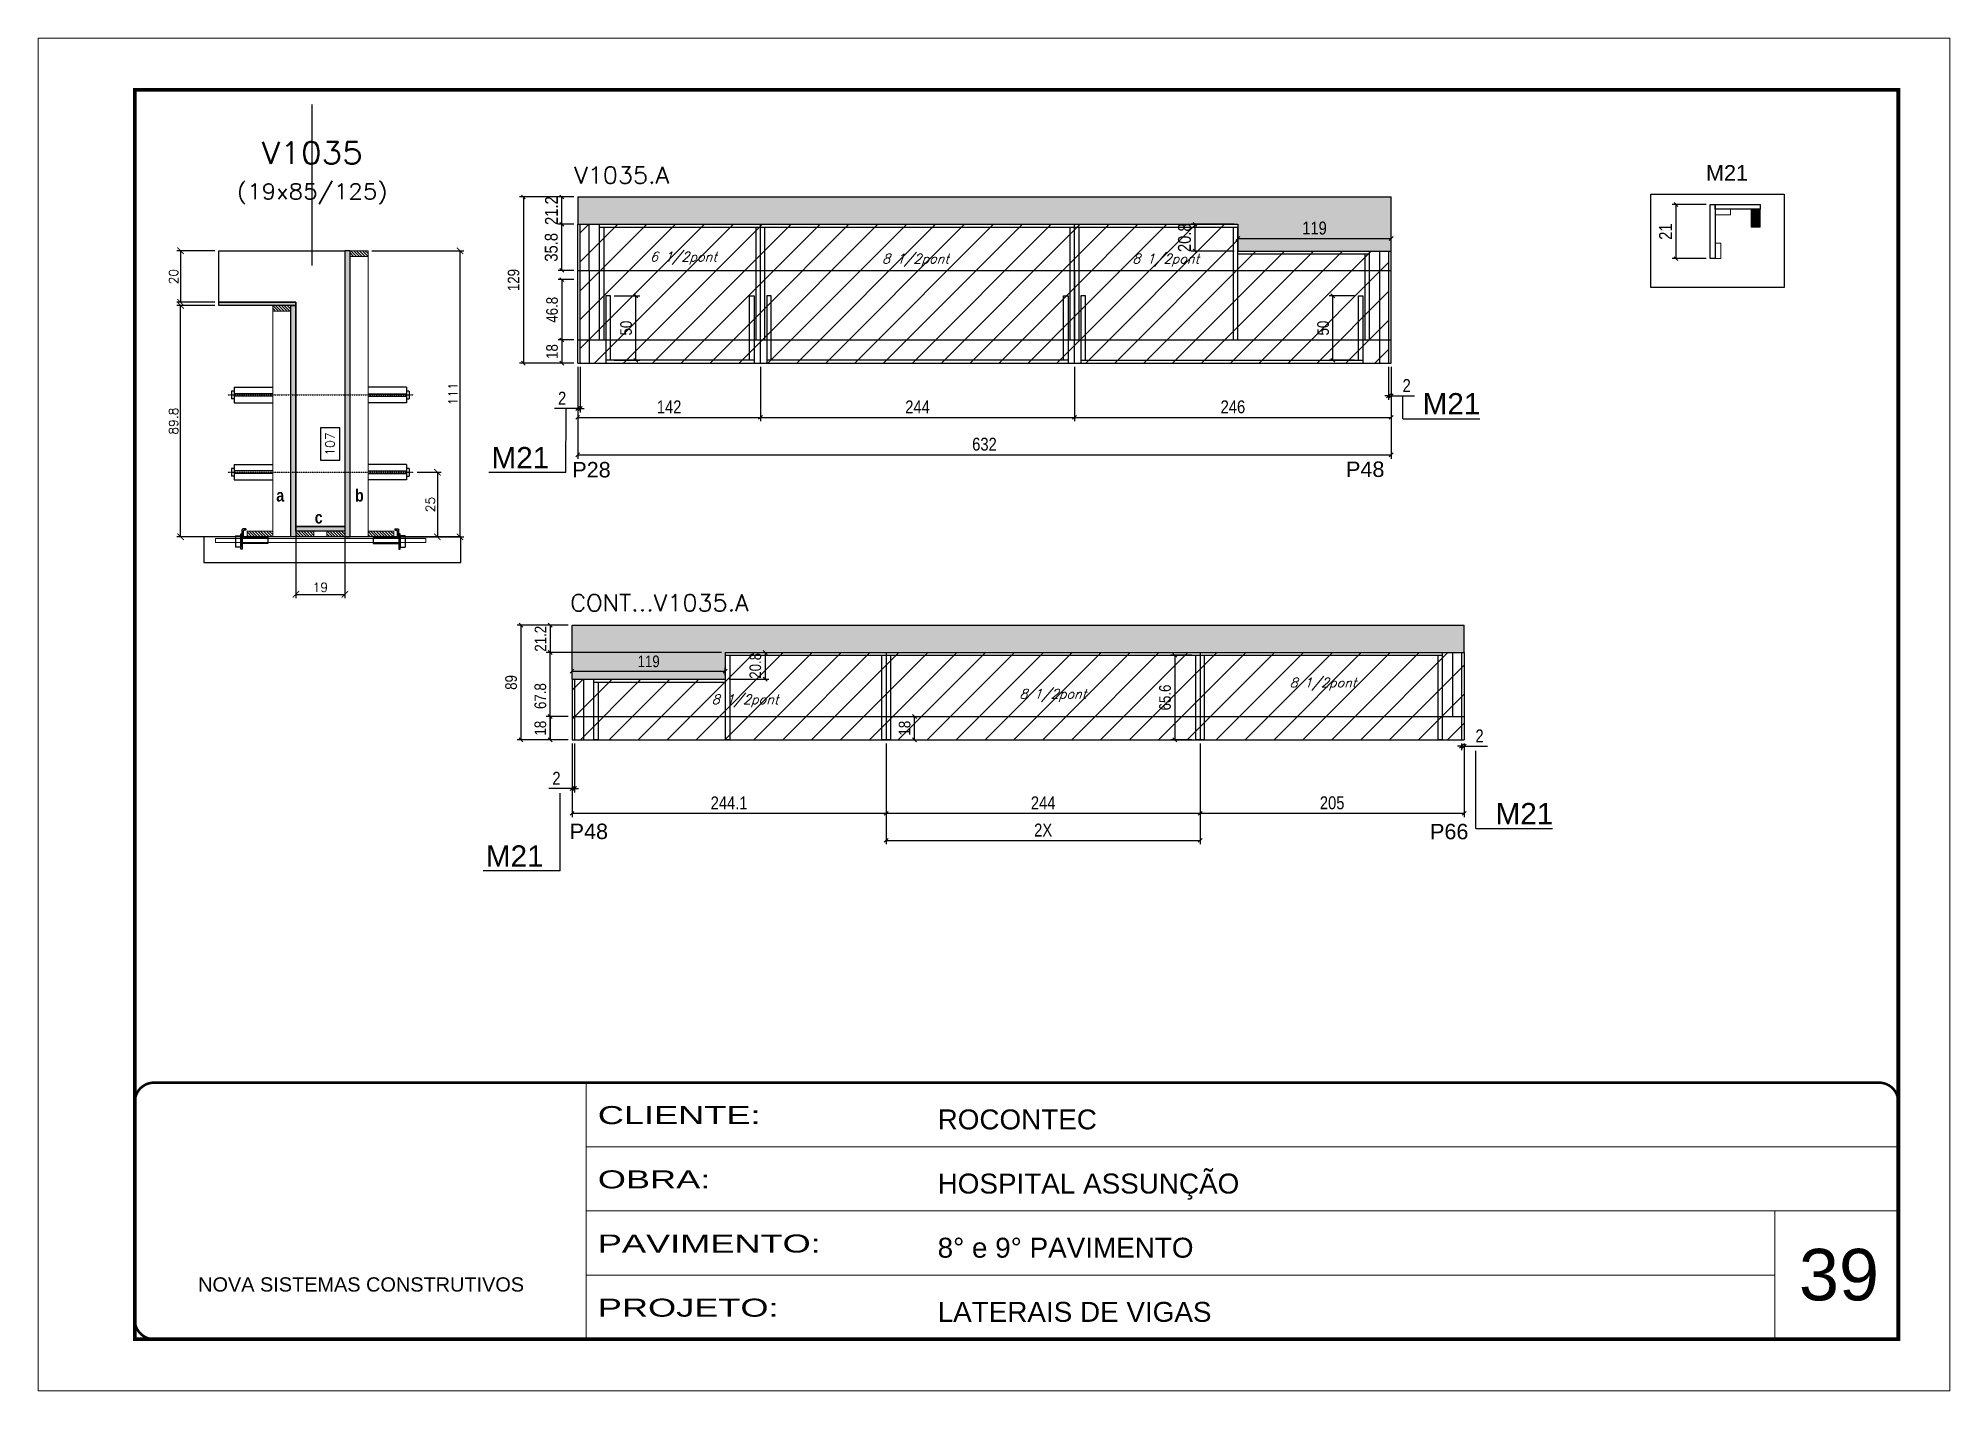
# Model space of a CAD drawing. Extents: x -20960 to -5926, y -2106 to 21915.
# Drawn here: x -9037 to -7552, y 10528 to 11578 of the extents above; entities that cross this region are included whole.
import ezdxf
from ezdxf.enums import TextEntityAlignment as Align

# ---------------------------------------------------------------- set-up
doc = ezdxf.new("R2010")
doc.units = 0
for name, pattern in [('CONTINUO', [0]), ('DASHED', [0.75, 0.5, -0.25]), ('HIDDEN', [0.375, 0.25, -0.125])]:
    doc.linetypes.add(name, pattern=pattern)
for name, color, linetype in [('5', 5, 'Continuous'), ('barrote', 251, 'Continuous'), ('COTA', 241, 'Continuous'), ('Cota Seção (2x)', 4, 'Continuous'), ('detalhes', 4, 'Continuous'), ('NOMENCLATURA', 7, 'Continuous'), ('Painéis', 200, 'Continuous'), ('presilha', 1, 'Continuous'), ('Reaproveitamento', 251, 'Continuous'), ('SARR_2.2x7', 40, 'Continuous'), ('SARR_3.5x7', 81, 'Continuous'), ('TENSOR', 3, 'Continuous'), ('texto', 7, 'Continuous'), ('Texto de Titulo', 7, 'Continuous'), ('Texto Qtd Sarr', 242, 'Continuous')]:
    doc.layers.add(name, color=color, linetype=linetype)
for name, color, linetype, lineweight in [('CARIMBO', 255, 'Continuous', 9), ('CONCRETO', 251, 'Continuous', 25), ('Folhas', 255, 'Continuous', 9), ('Hachura', 251, 'Continuous', 9), ('Madeira', 126, 'Continuous', 18), ('Sarr 2.2x7', 40, 'Continuous', 9), ('SARRAFO DE PRESSAO', 251, 'DASHED', 9), ('SCO-___-LAJ', 2, 'Continuous', 0), ('Texto Seção', 7, 'Continuous', 15)]:
    doc.layers.add(name, color=color, linetype=linetype, lineweight=lineweight)
doc.styles.add('ARIAL', font='arial.ttf')
doc.styles.add('COTA TECNICA', font='techl___.ttf', dxfattribs={"height": 10})
doc.styles.add('COTA TECNICA-50', font='techl___.ttf', dxfattribs={"height": 9})
doc.styles.add('REGUA-120', font='ROMANS.shx', dxfattribs={"height": 15})
doc.styles.add('Romans', font='romans.shx')
doc.styles.get("Standard").update_dxf_attribs({"font": 'arial.ttf'})
doc.styles.add('TECNICA', font='techb___.ttf', dxfattribs={"height": 10})
doc.styles.add('Tecnologia', font='')
doc.styles.get('Tecnologia').set_extended_font_data('Forgotten Futurist')
doc.dimstyles.new('COTA PAINEL-50', dxfattribs={"dimtxt": 9, "dimasz": 3, "dimexe": 3, "dimexo": 3, "dimgap": 3, "dimtad": 1, "dimdec": 1, "dimzin": 12, "dimdsep": 46, "dimtxsty": 'COTA TECNICA-50', "dimblk1": 'OBLIQUE', "dimblk2": 'OBLIQUE', "dimsah": 1, "dimcen": 0.9, "dimclrd": 4, "dimclre": 4, "dimclrt": 240, "dimadec": 1, "dimazin": 3, "dimtfac": 1, "dimtdec": 1, "dimtmove": 0, "dimatfit": 3, "dimfxl": 1, "dimtolj": 1, "dimtzin": 12, "dimarcsym": 0})
doc.dimstyles.new('Cota Seção (2x)', dxfattribs={"dimtxt": 7, "dimasz": 5, "dimexe": 3, "dimexo": 3, "dimgap": 2, "dimtad": 3, "dimdec": 1, "dimlfac": 0.5, "dimzin": 12, "dimdsep": 46, "dimtxsty": 'Romans', "dimblk": 'ARCHTICK', "dimcen": 0, "dimclrd": 4, "dimclre": 4, "dimclrt": 1, "dimadec": 1, "dimazin": 3, "dimtfac": 1, "dimtdec": 1, "dimtmove": 0, "dimatfit": 3, "dimldrblk": 'OBLIQUE', "dimfxl": 1, "dimtolj": 1, "dimtzin": 12, "dimarcsym": 0})
doc.dimstyles.new('Cota Seção interna', dxfattribs={"dimtxt": 7, "dimasz": 6, "dimexe": 0.18, "dimexo": 2, "dimgap": -4, "dimtad": 3, "dimdec": 1, "dimlfac": 0.5, "dimzin": 12, "dimdsep": 46, "dimtxsty": 'Romans', "dimblk": 'ARCHTICK', "dimcen": 0.09, "dimse1": 1, "dimse2": 1, "dimsd1": 1, "dimsd2": 1, "dimclrd": 180, "dimclre": 5, "dimclrt": 1, "dimadec": 0, "dimazin": 3, "dimtfac": 1, "dimtdec": 1, "dimtofl": 0, "dimtmove": 0, "dimatfit": 3, "dimldrblk": 'ARCHTICK', "dimfxl": 1, "dimtolj": 1, "dimtzin": 0, "dimarcsym": 0})
doc.dimstyles.new('PAINEL', dxfattribs={"dimtxt": 10, "dimasz": 3, "dimexe": 3, "dimexo": 3, "dimgap": 3, "dimtad": 1, "dimdec": 1, "dimzin": 12, "dimdsep": 46, "dimtxsty": 'COTA TECNICA', "dimblk1": 'OBLIQUE', "dimblk2": 'OBLIQUE', "dimsah": 1, "dimcen": 0.9, "dimclrd": 4, "dimclre": 4, "dimclrt": 240, "dimadec": 1, "dimazin": 3, "dimtfac": 1, "dimtdec": 1, "dimtmove": 0, "dimatfit": 3, "dimfxl": 1, "dimtolj": 1, "dimtzin": 12, "dimarcsym": 0})
pattern_1 = [(45, (-1585, 1148.575), (-11.22532, 11.22532), [])]
pattern_2 = [(315, (14119.8435, 2961.5712), (1.12253202, 1.12253202), [])]

msp = doc.modelspace()

# ---------------------------------------------------------------- texts
at = {"layer": '5', "color": 7, "linetype": 'Continuous'}
msp.add_text('M21', height=12, rotation=359.99996, dxfattribs=at).set_placement((-7741.37, 11467.74))
at = {"layer": '5', "linetype": 'Continuous'}
for s, p in [('P28', (-8622.1, 11237.28)), ('P48', (-8021.01, 11237.63)), ('P48', (-8624.17, 10956.49)), ('P66', (-7955.76, 10956.33))]:
    msp.add_text(s, height=12, rotation=0.00004, dxfattribs=at).set_placement(p)
at = {"layer": 'CARIMBO', "style": 'ARIAL'}
msp.add_text('39', height=40, dxfattribs=at).set_placement((-7669.14, 10598.36))
at = {"layer": 'detalhes', "style": 'TECNICA'}
for s, p in [('b', (-8790.85, 11218.54)), ('a', (-8852.08, 11218.55)), ('c', (-8822.18, 11201.45))]:
    msp.add_text(s, height=9.6, dxfattribs=at).set_placement(p)
at = {"layer": 'NOMENCLATURA', "linetype": 'Continuous'}
for rotation, p in [(0, (-7961.5, 11286.23)), (360, (-8684.87, 11244.35)), (0, (-7904.86, 10968.03)), (360, (-8689.26, 10935.11))]:
    msp.add_text('M21', height=16.5, rotation=rotation, dxfattribs=at).set_placement(p)
at = {"layer": 'texto', "color": 2, "char_height": 7.2737, "attachment_point": 5, "style": 'Romans'}
for s, insert in [('{\\Q19;\\C256;6 1/2pont}', (-8535.77, 11407.44)), ('{\\Q19;\\C256;8 1/2pont}', (-8355.47, 11405.9)), ('{\\Q19;\\C256;8 1/2pont}', (-8161.11, 11405.9)), ('{\\Q19;\\C256;8 1/2pont}', (-8038.9, 11076.78)), ('{\\Q19;\\C256;8 1/2pont}', (-8487.88, 11063.79)), ('{\\Q19;\\C256;8 1/2pont}', (-8248.75, 11068.01))]:
    msp.add_mtext(s, dxfattribs=dict(at, insert=insert))
at = {"layer": 'Texto Seção', "style": 'REGUA-120', "width": 1.05}
for s, p in [('V1035.A', (-8620.6, 11465.42)), ('CONT...V1035.A', (-8623.71, 11133.45))]:
    msp.add_text(s, height=13, dxfattribs=at).set_placement(p)

# ---------------------------------------------------------------- blocks, each defined once
blk = doc.blocks.new('9999999999')
at = {"color": 30, "linetype": 'CONTINUO'}
for p, q in [((98564.6, 34230.2), (98564.6, 34429.4)), ((98564.6, 34379.6), (99584, 34379.6)), ((98564.6, 34329.8), (99488, 34329.8)), ((99584, 34329.8), (99488, 34329.8)), ((99488, 34329.8), (99488, 34230.2)), ((98564.6, 34280), (99488, 34280))]:
    blk.add_line(p, q, dxfattribs=at)
at = {"color": 30, "linetype": 'CONTINUO', "const_width": 2}
blk.add_lwpolyline([(99584, 34230.2), (99584, 34414.4, 0.414214), (99569, 34429.4), (98229, 34429.4, 0.414214), (98214, 34414.4), (98214, 34245.2, 0.414214), (98229, 34230.2), (99584, 34230.2)], format="xyb", dxfattribs=at)
at = {"layer": 'Folhas'}
blk.add_lwpolyline([(98139, 34190.2), (99624, 34190.2), (99624, 35240.2), (98139, 35240.2)], close=True, dxfattribs=at)
at = {"layer": 'Folhas', "color": 30, "const_width": 3}
blk.add_lwpolyline([(98214, 34230.2), (99584, 34230.2), (99584, 35200.2), (98214, 35200.2)], close=True, dxfattribs=at)
at = {"color": 7, "linetype": 'Continuous', "ltscale": 5, "style": 'ARIAL'}
for s, height, p in [('ROCONTEC', 15.48, (98837.7, 34393.1)), ('HOSPITAL ASSUNÇÃO', 15.483, (98837.7, 34343.3)), ('8° e 9° PAVIMENTO', 15.483, (98837.7, 34293.5)), ('NOVA SISTEMAS CONSTRUTIVOS', 11.059, (98263.2, 34267.2)), ('LATERAIS DE VIGAS', 15.483, (98837.7, 34243.7))]:
    blk.add_text(s, height=height, dxfattribs=at).set_placement(p)
at = {"layer": 'Folhas', "color": 7, "style": 'Tecnologia', "width": 1.5}
for s, p in [('CLIENTE:', (98573.7, 34397.2)), ('OBRA:', (98573.7, 34347.3)), ('PAVIMENTO:', (98573.7, 34297.5)), ('PROJETO:', (98573.7, 34247.7))]:
    blk.add_text(s, height=14, dxfattribs=at).set_placement(p)
blk = doc.blocks.new('_Oblique')
at = {"color": 0, "linetype": 'ByBlock', "lineweight": -2}
blk.add_line((-0.5, -0.5), (0.5, 0.5), dxfattribs=at)
blk = doc.blocks.new('*D7671')
at = {"layer": 'COTA', "color": 4, "lineweight": -2, "ltscale": 25, "transparency": 16777216}
for p, q in [((-7988, 11323), (-7988, 11297.6)), ((-7986, 11323), (-7986, 11297.6)), ((-7988, 11300.6), (-7991, 11300.6)), ((-7988, 11300.6), (-7986, 11300.6)), ((-7986, 11300.6), (-7967.8, 11300.6))]:
    blk.add_line(p, q, dxfattribs=at)
at = {"layer": 'Defpoints', "color": 0, "ltscale": 25, "transparency": 16777216}
for p in [(-7988, 11326), (-7986, 11326), (-7986, 11300.6)]:
    blk.add_point(p, dxfattribs=at)
at = {"layer": 'COTA', "color": 4, "lineweight": -2, "ltscale": 25, "transparency": 16777216, "xscale": 3, "yscale": 3, "zscale": 3}
blk.add_blockref('_Oblique', (-7988, 11300.6), dxfattribs=at)
at = {"layer": 'COTA', "color": 4, "lineweight": -2, "ltscale": 25, "transparency": 16777216, "xscale": 3, "yscale": 3, "zscale": 3, "rotation": 180}
blk.add_blockref('_Oblique', (-7986, 11300.6), dxfattribs=at)
at = {"layer": 'COTA', "color": 240, "ltscale": 25, "transparency": 16777216, "insert": (-7973.9, 11308.6), "char_height": 10, "attachment_point": 5, "style": 'COTA TECNICA'}
blk.add_mtext('\\A1;2', dxfattribs=at)
blk = doc.blocks.new('*D7672')
at = {"layer": 'COTA', "color": 4, "lineweight": -2, "ltscale": 25, "transparency": 16777216}
for p, q in [((-8617.9, 11323), (-8617.9, 11280.9)), ((-8475.9, 11323), (-8475.9, 11280.9)), ((-8617.9, 11283.9), (-8475.9, 11283.9))]:
    blk.add_line(p, q, dxfattribs=at)
at = {"layer": 'Defpoints', "color": 0, "ltscale": 25, "transparency": 16777216}
for p in [(-8617.9, 11326), (-8475.9, 11326), (-8475.9, 11283.9)]:
    blk.add_point(p, dxfattribs=at)
at = {"layer": 'COTA', "color": 4, "lineweight": -2, "ltscale": 25, "transparency": 16777216, "xscale": 3, "yscale": 3, "zscale": 3, "rotation": 180}
blk.add_blockref('_Oblique', (-8617.9, 11283.9), dxfattribs=at)
at = {"layer": 'COTA', "color": 4, "lineweight": -2, "ltscale": 25, "transparency": 16777216, "xscale": 3, "yscale": 3, "zscale": 3}
blk.add_blockref('_Oblique', (-8475.9, 11283.9), dxfattribs=at)
at = {"layer": 'COTA', "color": 240, "ltscale": 25, "transparency": 16777216, "insert": (-8546.9, 11292), "char_height": 10, "attachment_point": 5, "style": 'COTA TECNICA'}
blk.add_mtext('\\A1;142', dxfattribs=at)
blk = doc.blocks.new('*D7673')
at = {"layer": 'COTA', "color": 4, "lineweight": -2, "ltscale": 25, "transparency": 16777216}
for p, q in [((-8475.9, 11323), (-8475.9, 11280.9)), ((-8231.9, 11323), (-8231.9, 11280.9)), ((-8475.9, 11283.9), (-8231.9, 11283.9))]:
    blk.add_line(p, q, dxfattribs=at)
at = {"layer": 'Defpoints', "color": 0, "ltscale": 25, "transparency": 16777216}
for p in [(-8475.9, 11326), (-8231.9, 11326), (-8231.9, 11283.9)]:
    blk.add_point(p, dxfattribs=at)
at = {"layer": 'COTA', "color": 4, "lineweight": -2, "ltscale": 25, "transparency": 16777216, "xscale": 3, "yscale": 3, "zscale": 3, "rotation": 180}
blk.add_blockref('_Oblique', (-8475.9, 11283.9), dxfattribs=at)
at = {"layer": 'COTA', "color": 4, "lineweight": -2, "ltscale": 25, "transparency": 16777216, "xscale": 3, "yscale": 3, "zscale": 3}
blk.add_blockref('_Oblique', (-8231.9, 11283.9), dxfattribs=at)
at = {"layer": 'COTA', "color": 240, "ltscale": 25, "transparency": 16777216, "insert": (-8353.9, 11292), "char_height": 10, "attachment_point": 5, "style": 'COTA TECNICA'}
blk.add_mtext('\\A1;244', dxfattribs=at)
blk = doc.blocks.new('*D7674')
at = {"layer": 'COTA', "color": 4, "lineweight": -2, "ltscale": 25, "transparency": 16777216}
for p, q in [((-8231.9, 11323), (-8231.9, 11280.9)), ((-7986, 11323), (-7986, 11280.9)), ((-8231.9, 11283.9), (-7986, 11283.9))]:
    blk.add_line(p, q, dxfattribs=at)
at = {"layer": 'Defpoints', "color": 0, "ltscale": 25, "transparency": 16777216}
for p in [(-8231.9, 11326), (-7986, 11326), (-7986, 11283.9)]:
    blk.add_point(p, dxfattribs=at)
at = {"layer": 'COTA', "color": 4, "lineweight": -2, "ltscale": 25, "transparency": 16777216, "xscale": 3, "yscale": 3, "zscale": 3, "rotation": 180}
blk.add_blockref('_Oblique', (-8231.9, 11283.9), dxfattribs=at)
at = {"layer": 'COTA', "color": 4, "lineweight": -2, "ltscale": 25, "transparency": 16777216, "xscale": 3, "yscale": 3, "zscale": 3}
blk.add_blockref('_Oblique', (-7986, 11283.9), dxfattribs=at)
at = {"layer": 'COTA', "color": 240, "ltscale": 25, "transparency": 16777216, "insert": (-8108.9, 11292), "char_height": 10, "attachment_point": 5, "style": 'COTA TECNICA'}
blk.add_mtext('\\A1;246', dxfattribs=at)
blk = doc.blocks.new('*D7675')
at = {"layer": 'COTA', "color": 4, "lineweight": -2, "ltscale": 25, "transparency": 16777216}
for p, q in [((-8105, 11416), (-8105, 11425.7)), ((-8105, 11422.7), (-7986, 11422.7)), ((-7986, 11416.4), (-7986, 11425.7))]:
    blk.add_line(p, q, dxfattribs=at)
at = {"layer": 'Defpoints', "color": 0, "ltscale": 25, "transparency": 16777216}
for p in [(-7986, 11422.7), (-8105, 11413), (-7986, 11413.4)]:
    blk.add_point(p, dxfattribs=at)
at = {"layer": 'COTA', "color": 4, "lineweight": -2, "ltscale": 25, "transparency": 16777216, "xscale": 3, "yscale": 3, "zscale": 3, "rotation": 180}
blk.add_blockref('_Oblique', (-8105, 11422.7), dxfattribs=at)
at = {"layer": 'COTA', "color": 4, "lineweight": -2, "ltscale": 25, "transparency": 16777216, "xscale": 3, "yscale": 3, "zscale": 3}
blk.add_blockref('_Oblique', (-7986, 11422.7), dxfattribs=at)
at = {"layer": 'COTA', "color": 240, "ltscale": 25, "transparency": 16777216, "insert": (-8045.5, 11430.8), "char_height": 10, "attachment_point": 5, "style": 'COTA TECNICA'}
blk.add_mtext('\\A1;119', dxfattribs=at)
blk = doc.blocks.new('*D7676')
at = {"layer": 'COTA', "color": 4, "lineweight": -2, "ltscale": 25, "transparency": 16777216}
for p, q in [((-8622.3, 11030.6), (-8622.3, 10973.5)), ((-8378.2, 11030.6), (-8378.2, 10973.5)), ((-8622.3, 10976.5), (-8378.2, 10976.5))]:
    blk.add_line(p, q, dxfattribs=at)
at = {"layer": 'Defpoints', "color": 0, "ltscale": 25, "transparency": 16777216}
for p in [(-8622.3, 11033.6), (-8378.2, 11033.6), (-8378.2, 10976.5)]:
    blk.add_point(p, dxfattribs=at)
at = {"layer": 'COTA', "color": 4, "lineweight": -2, "ltscale": 25, "transparency": 16777216, "xscale": 3, "yscale": 3, "zscale": 3, "rotation": 180}
blk.add_blockref('_Oblique', (-8622.3, 10976.5), dxfattribs=at)
at = {"layer": 'COTA', "color": 4, "lineweight": -2, "ltscale": 25, "transparency": 16777216, "xscale": 3, "yscale": 3, "zscale": 3}
blk.add_blockref('_Oblique', (-8378.2, 10976.5), dxfattribs=at)
at = {"layer": 'COTA', "color": 240, "ltscale": 25, "transparency": 16777216, "insert": (-8500.3, 10984.6), "char_height": 10, "attachment_point": 5, "style": 'COTA TECNICA'}
blk.add_mtext('\\A1;244.1', dxfattribs=at)
blk = doc.blocks.new('*D7677')
at = {"layer": 'COTA', "color": 4, "lineweight": -2, "ltscale": 25, "transparency": 16777216}
for p, q in [((-8378.2, 11030.6), (-8378.2, 10973.5)), ((-8134.3, 11030.6), (-8134.3, 10973.5)), ((-8378.2, 10976.5), (-8134.3, 10976.5))]:
    blk.add_line(p, q, dxfattribs=at)
at = {"layer": 'Defpoints', "color": 0, "ltscale": 25, "transparency": 16777216}
for p in [(-8378.2, 11033.6), (-8134.3, 11033.6), (-8134.3, 10976.5)]:
    blk.add_point(p, dxfattribs=at)
at = {"layer": 'COTA', "color": 4, "lineweight": -2, "ltscale": 25, "transparency": 16777216, "xscale": 3, "yscale": 3, "zscale": 3, "rotation": 180}
blk.add_blockref('_Oblique', (-8378.2, 10976.5), dxfattribs=at)
at = {"layer": 'COTA', "color": 4, "lineweight": -2, "ltscale": 25, "transparency": 16777216, "xscale": 3, "yscale": 3, "zscale": 3}
blk.add_blockref('_Oblique', (-8134.3, 10976.5), dxfattribs=at)
at = {"layer": 'COTA', "color": 240, "ltscale": 25, "transparency": 16777216, "insert": (-8256.3, 10984.6), "char_height": 10, "attachment_point": 5, "style": 'COTA TECNICA'}
blk.add_mtext('\\A1;244', dxfattribs=at)
blk = doc.blocks.new('titulo1')
at = {"layer": 'Defpoints', "color": 252, "linetype": 'HIDDEN', "ltscale": 2}
blk.add_line((0, 0), (0, 125), dxfattribs=at)
at = {"layer": 'Defpoints', "style": 'Romans', "oblique": 15}
blk.add_attdef('FOLHA', text='', height=10, dxfattribs=at).set_placement((0, 15.6), align=Align.MIDDLE_CENTER)
at = {"layer": 'Texto Qtd Sarr', "color": 3, "style": 'Romans', "oblique": 15}
for tag, height, p in [('TITULO', 17, (0, 71.4)), ('SEÇÃO', 12, (0, 41.5))]:
    blk.add_attdef(tag, text='', height=height, dxfattribs=at).set_placement(p, align=Align.MIDDLE_CENTER)
blk = doc.blocks.new('*D7732')
at = {"layer": 'Defpoints', "color": 0, "linetype": 'ByBlock', "transparency": 16777216}
for p in [(-7738.3, 11449.1), (-7764.7, 11407.1), (-7738.3, 11407.1)]:
    blk.add_point(p, dxfattribs=at)
at = {"layer": 'Sarr 2.2x7', "color": 4, "linetype": 'ByBlock', "lineweight": -2, "transparency": 16777216}
for p, q in [((-7741.3, 11449.1), (-7767.7, 11449.1)), ((-7764.7, 11449.1), (-7764.7, 11407.1)), ((-7741.3, 11407.1), (-7767.7, 11407.1))]:
    blk.add_line(p, q, dxfattribs=at)
at = {"layer": 'Sarr 2.2x7', "color": 4, "linetype": 'ByBlock', "lineweight": -2, "transparency": 16777216, "xscale": 3, "yscale": 3, "zscale": 3}
for p, rotation in [((-7764.7, 11449.1), 90), ((-7764.7, 11407.1), 270)]:
    blk.add_blockref('_Oblique', p, dxfattribs=dict(at, rotation=rotation))
at = {"layer": 'Sarr 2.2x7', "color": 240, "linetype": 'ByBlock', "transparency": 16777216, "insert": (-7772.8, 11428.1), "char_height": 10, "attachment_point": 5, "rotation": 90, "style": 'COTA TECNICA'}
blk.add_mtext('\\A1;21', dxfattribs=at)
blk = doc.blocks.new('*D7678')
at = {"layer": 'COTA', "color": 4, "lineweight": -2, "ltscale": 25, "transparency": 16777216}
for p, q in [((-8617.9, 11323), (-8617.9, 11287.8)), ((-8615.9, 11323), (-8615.9, 11287.8)), ((-8617.9, 11290.8), (-8636, 11290.8)), ((-8615.9, 11290.8), (-8617.9, 11290.8)), ((-8615.9, 11290.8), (-8612.9, 11290.8))]:
    blk.add_line(p, q, dxfattribs=at)
at = {"layer": 'Defpoints', "color": 0, "ltscale": 25, "transparency": 16777216}
for p in [(-8617.9, 11326), (-8615.9, 11326), (-8617.9, 11290.8)]:
    blk.add_point(p, dxfattribs=at)
at = {"layer": 'COTA', "color": 4, "lineweight": -2, "ltscale": 25, "transparency": 16777216, "xscale": 3, "yscale": 3, "zscale": 3}
blk.add_blockref('_Oblique', (-8617.9, 11290.8), dxfattribs=at)
at = {"layer": 'COTA', "color": 4, "lineweight": -2, "ltscale": 25, "transparency": 16777216, "xscale": 3, "yscale": 3, "zscale": 3, "rotation": 180}
blk.add_blockref('_Oblique', (-8615.9, 11290.8), dxfattribs=at)
at = {"layer": 'COTA', "color": 240, "ltscale": 25, "transparency": 16777216, "insert": (-8630, 11298.8), "char_height": 10, "attachment_point": 5, "style": 'COTA TECNICA'}
blk.add_mtext('\\A1;2', dxfattribs=at)
blk = doc.blocks.new('*D7733')
at = {"layer": 'COTA', "color": 4, "lineweight": -2, "ltscale": 25, "transparency": 16777216}
for p, q in [((-8620.9, 11455), (-8633.2, 11455)), ((-8630.2, 11433.8), (-8630.2, 11455)), ((-8620.9, 11433.8), (-8633.2, 11433.8))]:
    blk.add_line(p, q, dxfattribs=at)
at = {"layer": 'Defpoints', "color": 0, "ltscale": 25, "transparency": 16777216}
for p in [(-8630.2, 11455), (-8617.9, 11455), (-8617.9, 11433.8)]:
    blk.add_point(p, dxfattribs=at)
at = {"layer": 'COTA', "color": 4, "lineweight": -2, "ltscale": 25, "transparency": 16777216, "xscale": 3, "yscale": 3, "zscale": 3}
for p, rotation in [((-8630.2, 11455), 90), ((-8630.2, 11433.8), 270)]:
    blk.add_blockref('_Oblique', p, dxfattribs=dict(at, rotation=rotation))
at = {"layer": 'COTA', "color": 240, "ltscale": 25, "transparency": 16777216, "insert": (-8638.3, 11444.4), "char_height": 10, "attachment_point": 5, "rotation": 90, "style": 'COTA TECNICA'}
blk.add_mtext('\\A1;21.2', dxfattribs=at)
blk = doc.blocks.new('*D7679')
at = {"layer": 'COTA', "color": 4, "lineweight": -2, "ltscale": 25, "transparency": 16777216}
for p, q in [((-8620.9, 11433.8), (-8633.2, 11433.8)), ((-8630.2, 11398), (-8630.2, 11433.8)), ((-8620.9, 11398), (-8633.2, 11398))]:
    blk.add_line(p, q, dxfattribs=at)
at = {"layer": 'Defpoints', "color": 0, "ltscale": 25, "transparency": 16777216}
for p in [(-8630.2, 11433.8), (-8617.9, 11433.8), (-8617.9, 11398)]:
    blk.add_point(p, dxfattribs=at)
at = {"layer": 'COTA', "color": 4, "lineweight": -2, "ltscale": 25, "transparency": 16777216, "xscale": 3, "yscale": 3, "zscale": 3}
for p, rotation in [((-8630.2, 11433.8), 90), ((-8630.2, 11398), 270)]:
    blk.add_blockref('_Oblique', p, dxfattribs=dict(at, rotation=rotation))
at = {"layer": 'COTA', "color": 240, "ltscale": 25, "transparency": 16777216, "insert": (-8638.4, 11415.9), "char_height": 10, "attachment_point": 5, "rotation": 90, "style": 'COTA TECNICA'}
blk.add_mtext('\\A1;35.8', dxfattribs=at)
blk = doc.blocks.new('*D7734')
at = {"layer": 'COTA', "color": 4, "lineweight": -2, "ltscale": 25, "transparency": 16777216}
for p, q in [((-8108, 11433.8), (-8141.4, 11433.8)), ((-8138.4, 11433.8), (-8138.4, 11413)), ((-8108, 11413), (-8141.4, 11413))]:
    blk.add_line(p, q, dxfattribs=at)
at = {"layer": 'Defpoints', "color": 0, "ltscale": 25, "transparency": 16777216}
for p in [(-8105, 11433.8), (-8138.4, 11413), (-8105, 11413)]:
    blk.add_point(p, dxfattribs=at)
at = {"layer": 'COTA', "color": 4, "lineweight": -2, "ltscale": 25, "transparency": 16777216, "xscale": 3, "yscale": 3, "zscale": 3}
for p, rotation in [((-8138.4, 11433.8), 90), ((-8138.4, 11413), 270)]:
    blk.add_blockref('_Oblique', p, dxfattribs=dict(at, rotation=rotation))
at = {"layer": 'COTA', "color": 240, "ltscale": 25, "transparency": 16777216, "insert": (-8146.5, 11423.4), "char_height": 10, "attachment_point": 5, "rotation": 90, "style": 'COTA TECNICA'}
blk.add_mtext('\\A1;20.8', dxfattribs=at)
blk = doc.blocks.new('*D7680')
at = {"layer": 'COTA', "color": 4, "lineweight": -2, "ltscale": 25, "transparency": 16777216}
for p, q in [((-8617.9, 11323), (-8617.9, 11251.8)), ((-7986, 11323), (-7986, 11251.8)), ((-8617.9, 11254.8), (-7986, 11254.8))]:
    blk.add_line(p, q, dxfattribs=at)
at = {"layer": 'Defpoints', "color": 0, "ltscale": 25, "transparency": 16777216}
for p in [(-8617.9, 11326), (-7986, 11326), (-7986, 11254.8)]:
    blk.add_point(p, dxfattribs=at)
at = {"layer": 'COTA', "color": 4, "lineweight": -2, "ltscale": 25, "transparency": 16777216, "xscale": 3, "yscale": 3, "zscale": 3, "rotation": 180}
blk.add_blockref('_Oblique', (-8617.9, 11254.8), dxfattribs=at)
at = {"layer": 'COTA', "color": 4, "lineweight": -2, "ltscale": 25, "transparency": 16777216, "xscale": 3, "yscale": 3, "zscale": 3}
blk.add_blockref('_Oblique', (-7986, 11254.8), dxfattribs=at)
at = {"layer": 'COTA', "color": 240, "ltscale": 25, "transparency": 16777216, "insert": (-8301.9, 11263), "char_height": 10, "attachment_point": 5, "style": 'COTA TECNICA'}
blk.add_mtext('\\A1;632', dxfattribs=at)
blk = doc.blocks.new('*D7681')
at = {"layer": 'COTA', "color": 4, "lineweight": -2, "ltscale": 25, "transparency": 16777216}
for p, q in [((-8378.2, 11030.6), (-8378.2, 10952.5)), ((-8134.3, 11030.6), (-8134.3, 10952.5)), ((-8378.2, 10955.5), (-8134.3, 10955.5))]:
    blk.add_line(p, q, dxfattribs=at)
at = {"layer": 'Defpoints', "color": 0, "ltscale": 25, "transparency": 16777216}
for p in [(-8378.2, 11033.6), (-8134.3, 11033.6), (-8134.3, 10955.5)]:
    blk.add_point(p, dxfattribs=at)
at = {"layer": 'COTA', "color": 4, "lineweight": -2, "ltscale": 25, "transparency": 16777216, "xscale": 3, "yscale": 3, "zscale": 3, "rotation": 180}
blk.add_blockref('_Oblique', (-8378.2, 10955.5), dxfattribs=at)
at = {"layer": 'COTA', "color": 4, "lineweight": -2, "ltscale": 25, "transparency": 16777216, "xscale": 3, "yscale": 3, "zscale": 3}
blk.add_blockref('_Oblique', (-8134.3, 10955.5), dxfattribs=at)
at = {"layer": 'COTA', "color": 240, "ltscale": 25, "transparency": 16777216, "insert": (-8256.3, 10963.5), "char_height": 10, "attachment_point": 5, "style": 'COTA TECNICA'}
blk.add_mtext('\\A1;2X', dxfattribs=at)
blk = doc.blocks.new('*D7682')
at = {"layer": 'COTA', "color": 4, "lineweight": -2, "ltscale": 25, "transparency": 16777216}
for p, q in [((-8134.3, 11030.6), (-8134.3, 10973.5)), ((-7929.3, 11030.6), (-7929.3, 10973.5)), ((-8134.3, 10976.5), (-7929.3, 10976.5))]:
    blk.add_line(p, q, dxfattribs=at)
at = {"layer": 'Defpoints', "color": 0, "ltscale": 25, "transparency": 16777216}
for p in [(-8134.3, 11033.6), (-7929.3, 11033.6), (-7929.3, 10976.5)]:
    blk.add_point(p, dxfattribs=at)
at = {"layer": 'COTA', "color": 4, "lineweight": -2, "ltscale": 25, "transparency": 16777216, "xscale": 3, "yscale": 3, "zscale": 3, "rotation": 180}
blk.add_blockref('_Oblique', (-8134.3, 10976.5), dxfattribs=at)
at = {"layer": 'COTA', "color": 4, "lineweight": -2, "ltscale": 25, "transparency": 16777216, "xscale": 3, "yscale": 3, "zscale": 3}
blk.add_blockref('_Oblique', (-7929.3, 10976.5), dxfattribs=at)
at = {"layer": 'COTA', "color": 240, "ltscale": 25, "transparency": 16777216, "insert": (-8031.8, 10984.6), "char_height": 10, "attachment_point": 5, "style": 'COTA TECNICA'}
blk.add_mtext('\\A1;205', dxfattribs=at)
blk = doc.blocks.new('*D7710')
at = {"layer": 'COTA', "color": 4, "lineweight": -2, "ltscale": 25, "transparency": 16777216}
for p, q in [((-7931.3, 11028.6), (-7934.3, 11028.6)), ((-7931.3, 11030.6), (-7931.3, 11025.6)), ((-7931.3, 11028.6), (-7929.3, 11028.6)), ((-7929.3, 11030.6), (-7929.3, 11025.6)), ((-7929.3, 11028.6), (-7911.2, 11028.6))]:
    blk.add_line(p, q, dxfattribs=at)
at = {"layer": 'Defpoints', "color": 0, "ltscale": 25, "transparency": 16777216}
for p in [(-7931.3, 11033.6), (-7929.3, 11033.6), (-7929.3, 11028.6)]:
    blk.add_point(p, dxfattribs=at)
at = {"layer": 'COTA', "color": 4, "lineweight": -2, "ltscale": 25, "transparency": 16777216, "xscale": 3, "yscale": 3, "zscale": 3}
blk.add_blockref('_Oblique', (-7931.3, 11028.6), dxfattribs=at)
at = {"layer": 'COTA', "color": 4, "lineweight": -2, "ltscale": 25, "transparency": 16777216, "xscale": 3, "yscale": 3, "zscale": 3, "rotation": 180}
blk.add_blockref('_Oblique', (-7929.3, 11028.6), dxfattribs=at)
at = {"layer": 'COTA', "color": 240, "ltscale": 25, "transparency": 16777216, "insert": (-7917.3, 11036.6), "char_height": 10, "attachment_point": 5, "style": 'COTA TECNICA'}
blk.add_mtext('\\A1;2', dxfattribs=at)
blk = doc.blocks.new('*D7711')
at = {"layer": 'COTA', "color": 4, "lineweight": -2, "transparency": 16777216}
for p, q in [((-8620.9, 11455), (-8663.1, 11455)), ((-8660.1, 11455), (-8660.1, 11326)), ((-8620.9, 11326), (-8663.1, 11326))]:
    blk.add_line(p, q, dxfattribs=at)
at = {"layer": 'Defpoints', "color": 0, "transparency": 16777216}
for p in [(-8617.9, 11455), (-8660.1, 11326), (-8617.9, 11326)]:
    blk.add_point(p, dxfattribs=at)
at = {"layer": 'COTA', "color": 4, "lineweight": -2, "transparency": 16777216, "xscale": 3, "yscale": 3, "zscale": 3}
for p, rotation in [((-8660.1, 11455), 90), ((-8660.1, 11326), 270)]:
    blk.add_blockref('_Oblique', p, dxfattribs=dict(at, rotation=rotation))
at = {"layer": 'COTA', "color": 240, "transparency": 16777216, "insert": (-8667.7, 11390.5), "char_height": 9, "attachment_point": 5, "rotation": 90, "style": 'COTA TECNICA-50'}
blk.add_mtext('\\A1;129', dxfattribs=at)
blk = doc.blocks.new('*D7712')
at = {"layer": 'COTA', "color": 4, "lineweight": -2, "ltscale": 25, "transparency": 16777216}
for p, q in [((-8622.3, 11030.6), (-8622.3, 10992.7)), ((-8620.3, 11030.6), (-8620.3, 10992.7)), ((-8622.3, 10995.7), (-8640.4, 10995.7)), ((-8620.3, 10995.7), (-8622.3, 10995.7)), ((-8620.3, 10995.7), (-8617.3, 10995.7))]:
    blk.add_line(p, q, dxfattribs=at)
at = {"layer": 'Defpoints', "color": 0, "ltscale": 25, "transparency": 16777216}
for p in [(-8622.3, 11033.6), (-8620.3, 11033.6), (-8622.3, 10995.7)]:
    blk.add_point(p, dxfattribs=at)
at = {"layer": 'COTA', "color": 4, "lineweight": -2, "ltscale": 25, "transparency": 16777216, "xscale": 3, "yscale": 3, "zscale": 3}
blk.add_blockref('_Oblique', (-8622.3, 10995.7), dxfattribs=at)
at = {"layer": 'COTA', "color": 4, "lineweight": -2, "ltscale": 25, "transparency": 16777216, "xscale": 3, "yscale": 3, "zscale": 3, "rotation": 180}
blk.add_blockref('_Oblique', (-8620.3, 10995.7), dxfattribs=at)
at = {"layer": 'COTA', "color": 240, "ltscale": 25, "transparency": 16777216, "insert": (-8634.4, 11003.7), "char_height": 10, "attachment_point": 5, "style": 'COTA TECNICA'}
blk.add_mtext('\\A1;2', dxfattribs=at)
blk = doc.blocks.new('*D7756')
at = {"layer": 'COTA', "color": 4, "lineweight": -2, "transparency": 16777216}
for p, q in [((-8506.3, 11101.4), (-8642.3, 11101.4)), ((-8639.3, 11033.6), (-8639.3, 11101.4)), ((-8625.3, 11033.6), (-8642.3, 11033.6))]:
    blk.add_line(p, q, dxfattribs=at)
at = {"layer": 'Defpoints', "color": 0, "transparency": 16777216}
for p in [(-8639.3, 11101.4), (-8503.3, 11101.4), (-8622.3, 11033.6)]:
    blk.add_point(p, dxfattribs=at)
at = {"layer": 'COTA', "color": 4, "lineweight": -2, "transparency": 16777216, "xscale": 3, "yscale": 3, "zscale": 3}
for p, rotation in [((-8639.3, 11101.4), 90), ((-8639.3, 11033.6), 270)]:
    blk.add_blockref('_Oblique', p, dxfattribs=dict(at, rotation=rotation))
at = {"layer": 'COTA', "color": 240, "transparency": 16777216, "insert": (-8646.9, 11067.5), "char_height": 9, "attachment_point": 5, "rotation": 90, "style": 'COTA TECNICA-50'}
blk.add_mtext('\\A1;67.8', dxfattribs=at)
blk = doc.blocks.new('*D7713')
at = {"layer": 'COTA', "color": 4, "lineweight": -2, "transparency": 16777216}
for p, q in [((-8625.3, 11122.6), (-8665, 11122.6)), ((-8662, 11122.6), (-8662, 11033.6)), ((-8625.3, 11033.6), (-8665, 11033.6))]:
    blk.add_line(p, q, dxfattribs=at)
at = {"layer": 'Defpoints', "color": 0, "transparency": 16777216}
for p in [(-8622.3, 11122.6), (-8662, 11033.6), (-8622.3, 11033.6)]:
    blk.add_point(p, dxfattribs=at)
at = {"layer": 'COTA', "color": 4, "lineweight": -2, "transparency": 16777216, "xscale": 3, "yscale": 3, "zscale": 3}
for p, rotation in [((-8662, 11122.6), 90), ((-8662, 11033.6), 270)]:
    blk.add_blockref('_Oblique', p, dxfattribs=dict(at, rotation=rotation))
at = {"layer": 'COTA', "color": 240, "transparency": 16777216, "insert": (-8669.6, 11078.1), "char_height": 9, "attachment_point": 5, "rotation": 90, "style": 'COTA TECNICA-50'}
blk.add_mtext('\\A1;89', dxfattribs=at)
blk = doc.blocks.new('*D7757')
at = {"layer": 'COTA', "color": 4, "lineweight": -2, "transparency": 16777216}
for p, q in [((-8620.9, 11390.8), (-8633.2, 11390.8)), ((-8630.2, 11390.8), (-8630.2, 11344)), ((-8620.9, 11344), (-8633.2, 11344))]:
    blk.add_line(p, q, dxfattribs=at)
at = {"layer": 'Defpoints', "color": 0, "transparency": 16777216}
for p in [(-8617.9, 11390.8), (-8630.2, 11344), (-8617.9, 11344)]:
    blk.add_point(p, dxfattribs=at)
at = {"layer": 'COTA', "color": 4, "lineweight": -2, "transparency": 16777216, "xscale": 3, "yscale": 3, "zscale": 3}
for p, rotation in [((-8630.2, 11390.8), 90), ((-8630.2, 11344), 270)]:
    blk.add_blockref('_Oblique', p, dxfattribs=dict(at, rotation=rotation))
at = {"layer": 'COTA', "color": 240, "transparency": 16777216, "insert": (-8637.8, 11367.4), "char_height": 9, "attachment_point": 5, "rotation": 90, "style": 'COTA TECNICA-50'}
blk.add_mtext('\\A1;46.8', dxfattribs=at)
blk = doc.blocks.new('*D7758')
at = {"layer": 'COTA', "color": 4, "lineweight": -2, "transparency": 16777216}
for p, q in [((-8625.3, 11122.6), (-8642.3, 11122.6)), ((-8639.3, 11122.6), (-8639.3, 11101.4)), ((-8506.3, 11101.4), (-8642.3, 11101.4))]:
    blk.add_line(p, q, dxfattribs=at)
at = {"layer": 'Defpoints', "color": 0, "transparency": 16777216}
for p in [(-8622.3, 11122.6), (-8639.3, 11101.4), (-8503.3, 11101.4)]:
    blk.add_point(p, dxfattribs=at)
at = {"layer": 'COTA', "color": 4, "lineweight": -2, "transparency": 16777216, "xscale": 3, "yscale": 3, "zscale": 3}
for p, rotation in [((-8639.3, 11122.6), 90), ((-8639.3, 11101.4), 270)]:
    blk.add_blockref('_Oblique', p, dxfattribs=dict(at, rotation=rotation))
at = {"layer": 'COTA', "color": 240, "transparency": 16777216, "insert": (-8646.8, 11112), "char_height": 9, "attachment_point": 5, "rotation": 90, "style": 'COTA TECNICA-50'}
blk.add_mtext('\\A1;21.2', dxfattribs=at)
blk = doc.blocks.new('*D7759')
at = {"layer": 'COTA', "color": 4, "lineweight": -2, "transparency": 16777216}
for p, q in [((-8500.3, 11101.4), (-8469.3, 11101.4)), ((-8472.3, 11101.4), (-8472.3, 11080.6)), ((-8500.3, 11080.6), (-8469.3, 11080.6))]:
    blk.add_line(p, q, dxfattribs=at)
at = {"layer": 'Defpoints', "color": 0, "transparency": 16777216}
for p in [(-8503.3, 11101.4), (-8503.3, 11080.6), (-8472.3, 11080.6)]:
    blk.add_point(p, dxfattribs=at)
at = {"layer": 'COTA', "color": 4, "lineweight": -2, "transparency": 16777216, "xscale": 3, "yscale": 3, "zscale": 3}
for p, rotation in [((-8472.3, 11101.4), 90), ((-8472.3, 11080.6), 270)]:
    blk.add_blockref('_Oblique', p, dxfattribs=dict(at, rotation=rotation))
at = {"layer": 'COTA', "color": 240, "transparency": 16777216, "insert": (-8479.9, 11091), "char_height": 9, "attachment_point": 5, "rotation": 90, "style": 'COTA TECNICA-50'}
blk.add_mtext('\\A1;20.8', dxfattribs=at)
blk = doc.blocks.new('*D7760')
at = {"layer": 'COTA', "color": 4, "lineweight": -2, "transparency": 16777216}
for p, q in [((-8622.3, 11083.6), (-8622.3, 11089.8)), ((-8622.3, 11086.8), (-8503.3, 11086.8)), ((-8503.3, 11083.6), (-8503.3, 11089.8))]:
    blk.add_line(p, q, dxfattribs=at)
at = {"layer": 'Defpoints', "color": 0, "transparency": 16777216}
for p in [(-8622.3, 11080.6), (-8503.3, 11086.8), (-8503.3, 11080.6)]:
    blk.add_point(p, dxfattribs=at)
at = {"layer": 'COTA', "color": 4, "lineweight": -2, "transparency": 16777216, "xscale": 3, "yscale": 3, "zscale": 3, "rotation": 180}
blk.add_blockref('_Oblique', (-8622.3, 11086.8), dxfattribs=at)
at = {"layer": 'COTA', "color": 4, "lineweight": -2, "transparency": 16777216, "xscale": 3, "yscale": 3, "zscale": 3}
blk.add_blockref('_Oblique', (-8503.3, 11086.8), dxfattribs=at)
at = {"layer": 'COTA', "color": 240, "transparency": 16777216, "insert": (-8562.8, 11094.4), "char_height": 9, "attachment_point": 5, "style": 'COTA TECNICA-50'}
blk.add_mtext('\\A1;119', dxfattribs=at)
blk = doc.blocks.new('*D7761')
at = {"layer": 'COTA', "color": 4, "lineweight": -2, "transparency": 16777216}
for p, q in [((-8371.7, 11051.6), (-8353.3, 11051.6)), ((-8356.3, 11033.6), (-8356.3, 11051.6)), ((-8371.7, 11033.6), (-8353.3, 11033.6))]:
    blk.add_line(p, q, dxfattribs=at)
at = {"layer": 'Defpoints', "color": 0, "transparency": 16777216}
for p in [(-8374.7, 11051.6), (-8356.3, 11051.6), (-8374.7, 11033.6)]:
    blk.add_point(p, dxfattribs=at)
at = {"layer": 'COTA', "color": 4, "lineweight": -2, "transparency": 16777216, "xscale": 3, "yscale": 3, "zscale": 3}
for p, rotation in [((-8356.3, 11051.6), 90), ((-8356.3, 11033.6), 270)]:
    blk.add_blockref('_Oblique', p, dxfattribs=dict(at, rotation=rotation))
at = {"layer": 'COTA', "color": 240, "transparency": 16777216, "insert": (-8363.9, 11042.6), "char_height": 9, "attachment_point": 5, "rotation": 90, "style": 'COTA TECNICA-50'}
blk.add_mtext('\\A1;18', dxfattribs=at)
blk = doc.blocks.new('*D7762')
at = {"layer": 'COTA', "color": 4, "lineweight": -2, "transparency": 16777216}
for p, q in [((-8140.7, 11099.2), (-8157, 11099.2)), ((-8154, 11099.2), (-8154, 11033.6)), ((-8140.8, 11033.6), (-8157, 11033.6))]:
    blk.add_line(p, q, dxfattribs=at)
at = {"layer": 'Defpoints', "color": 0, "transparency": 16777216}
for p in [(-8137.7, 11099.2), (-8154, 11033.6), (-8137.8, 11033.6)]:
    blk.add_point(p, dxfattribs=at)
at = {"layer": 'COTA', "color": 4, "lineweight": -2, "transparency": 16777216, "xscale": 3, "yscale": 3, "zscale": 3}
for p, rotation in [((-8154, 11099.2), 90), ((-8154, 11033.6), 270)]:
    blk.add_blockref('_Oblique', p, dxfattribs=dict(at, rotation=rotation))
at = {"layer": 'COTA', "color": 240, "transparency": 16777216, "insert": (-8161.6, 11066.4), "char_height": 9, "attachment_point": 5, "rotation": 90, "style": 'COTA TECNICA-50'}
blk.add_mtext('\\A1;65.6', dxfattribs=at)
blk = doc.blocks.new('_ArchTick')
at = {"color": 0, "linetype": 'ByBlock', "const_width": 0.15}
blk.add_lwpolyline([(-0.5, -0.5), (0.5, 0.5)], dxfattribs=at)
blk = doc.blocks.new('*D7714')
at = {"layer": 'COTA', "color": 4, "lineweight": -2, "transparency": 16777216}
for p, q in [((-8899.8, 11370.8), (-8929.4, 11370.8)), ((-8926.4, 11191.2), (-8926.4, 11370.8)), ((-8877.8, 11191.2), (-8929.4, 11191.2))]:
    blk.add_line(p, q, dxfattribs=at)
at = {"layer": 'Defpoints', "color": 0, "transparency": 16777216}
for p in [(-8926.4, 11370.8), (-8896.8, 11370.8), (-8874.8, 11191.2)]:
    blk.add_point(p, dxfattribs=at)
at = {"layer": 'COTA', "color": 4, "lineweight": -2, "transparency": 16777216, "xscale": 5, "yscale": 5, "zscale": 5}
for p, rotation in [((-8926.4, 11370.8), 90), ((-8926.4, 11191.2), 270)]:
    blk.add_blockref('_ArchTick', p, dxfattribs=dict(at, rotation=rotation))
at = {"layer": 'COTA', "color": 1, "transparency": 16777216, "insert": (-8931.9, 11281), "char_height": 7, "attachment_point": 5, "rotation": 90, "style": 'Romans'}
blk.add_mtext('\\A1;89.8', dxfattribs=at)
blk = doc.blocks.new('*D7715')
at = {"layer": 'COTA', "color": 4, "lineweight": -2, "transparency": 16777216}
for p, q in [((-8899.8, 11413.2), (-8929.4, 11413.2)), ((-8926.4, 11413.2), (-8926.4, 11373.2)), ((-8899.8, 11373.2), (-8929.4, 11373.2))]:
    blk.add_line(p, q, dxfattribs=at)
at = {"layer": 'Defpoints', "color": 0, "transparency": 16777216}
for p in [(-8896.8, 11413.2), (-8926.4, 11373.2), (-8896.8, 11373.2)]:
    blk.add_point(p, dxfattribs=at)
at = {"layer": 'COTA', "color": 4, "lineweight": -2, "transparency": 16777216, "xscale": 5, "yscale": 5, "zscale": 5}
for p, rotation in [((-8926.4, 11413.2), 90), ((-8926.4, 11373.2), 270)]:
    blk.add_blockref('_ArchTick', p, dxfattribs=dict(at, rotation=rotation))
at = {"layer": 'COTA', "color": 1, "transparency": 16777216, "insert": (-8931.9, 11393.2), "char_height": 7, "attachment_point": 5, "rotation": 90, "style": 'Romans'}
blk.add_mtext('\\A1;20', dxfattribs=at)
blk = doc.blocks.new('*D7716')
at = {"layer": 'COTA', "color": 4, "lineweight": -2, "transparency": 16777216}
for p, q in [((-8777.8, 11413.2), (-8706.3, 11413.2)), ((-8709.3, 11191.2), (-8709.3, 11413.2)), ((-8757.8, 11191.2), (-8706.3, 11191.2))]:
    blk.add_line(p, q, dxfattribs=at)
at = {"layer": 'Defpoints', "color": 0, "transparency": 16777216}
for p in [(-8780.8, 11413.2), (-8709.3, 11413.2), (-8760.8, 11191.2)]:
    blk.add_point(p, dxfattribs=at)
at = {"layer": 'COTA', "color": 4, "lineweight": -2, "transparency": 16777216, "xscale": 5, "yscale": 5, "zscale": 5}
for p, rotation in [((-8709.3, 11413.2), 90), ((-8709.3, 11191.2), 270)]:
    blk.add_blockref('_ArchTick', p, dxfattribs=dict(at, rotation=rotation))
at = {"layer": 'COTA', "color": 1, "transparency": 16777216, "insert": (-8714.8, 11302.2), "char_height": 7, "attachment_point": 5, "rotation": 90, "style": 'Romans'}
blk.add_mtext('\\A1;111', dxfattribs=at)
blk = doc.blocks.new('*D7717')
at = {"layer": 'Cota Seção (2x)', "color": 180, "lineweight": -2, "transparency": 16777216}
for p, q in [((-8802.8, 11275.7), (-8817.8, 11275.7)), ((-8817.8, 11275.7), (-8817.8, 11250.7)), ((-8802.8, 11250.7), (-8802.8, 11275.7)), ((-8817.8, 11250.7), (-8802.8, 11250.7))]:
    blk.add_line(p, q, dxfattribs=at)
at = {"layer": 'Defpoints', "color": 0, "transparency": 16777216}
for p in [(-8798.8, 11413.2), (-8798.8, 11413.2), (-8798.8, 11199.2)]:
    blk.add_point(p, dxfattribs=at)
at = {"layer": 'Cota Seção (2x)', "color": 1, "transparency": 16777216, "insert": (-8810.3, 11263.2), "char_height": 7, "attachment_point": 5, "rotation": 90, "style": 'Romans'}
blk.add_mtext('\\A1;107', dxfattribs=at)
blk = doc.blocks.new('PRESILHA METÁLICA 1')
at = {"layer": 'presilha'}
for p, q in [((0, 13), (6, 13)), ((0, 13), (0, 0)), ((6, 0), (0, 0)), ((6, 15.5), (7.5, 15.5)), ((6, -2.5), (6, 15.5)), ((6, 13), (6, 0)), ((7.5, 10.6), (7.5, 19.9)), ((7.5, 15.5), (7.5, -2.5)), ((37.5, 4.1), (7.5, 4.1)), ((12, 21), (8.6, 21)), ((9, 11.6), (9, 18.9)), ((12, 19.5), (9.6, 19.5)), ((37.5, 11), (9.6, 11)), ((12, 21), (12, 19.5)), ((37.5, 11), (37.5, 4.1)), ((7.5, -2.5), (6, -2.5))]:
    blk.add_line(p, q, dxfattribs=at)
for centre, radius, start, end in [((8.6, 19.9), 1.14, 90, 180), ((9.6, 18.9), 0.57, 90, 180), ((9.6, 11.6), 0.57, 180, 270)]:
    blk.add_arc(centre, radius, start, end, dxfattribs=at)
blk = doc.blocks.new('*D7718')
at = {"layer": 'COTA', "color": 4, "lineweight": -2, "transparency": 16777216}
for p, q in [((-8836.8, 11192.6), (-8836.8, 11143.5)), ((-8798.8, 11192.6), (-8798.8, 11143.5)), ((-8836.8, 11146.5), (-8798.8, 11146.5))]:
    blk.add_line(p, q, dxfattribs=at)
at = {"layer": 'Defpoints', "color": 0, "transparency": 16777216}
for p in [(-8836.8, 11195.6), (-8798.8, 11195.6), (-8798.8, 11146.5)]:
    blk.add_point(p, dxfattribs=at)
at = {"layer": 'COTA', "color": 4, "lineweight": -2, "transparency": 16777216, "xscale": 5, "yscale": 5, "zscale": 5, "rotation": 180}
blk.add_blockref('_ArchTick', (-8836.8, 11146.5), dxfattribs=at)
at = {"layer": 'COTA', "color": 4, "lineweight": -2, "transparency": 16777216, "xscale": 5, "yscale": 5, "zscale": 5}
blk.add_blockref('_ArchTick', (-8798.8, 11146.5), dxfattribs=at)
at = {"layer": 'COTA', "color": 1, "transparency": 16777216, "insert": (-8817.8, 11152), "char_height": 7, "attachment_point": 5, "style": 'Romans'}
blk.add_mtext('\\A1;19', dxfattribs=at)
blk = doc.blocks.new('*D7719')
at = {"layer": 'COTA', "color": 4, "lineweight": -2, "transparency": 16777216}
for p, q in [((-8742.5, 11241.3), (-8723.9, 11241.3)), ((-8726.9, 11241.3), (-8726.9, 11191.2)), ((-8742.5, 11191.2), (-8723.9, 11191.2))]:
    blk.add_line(p, q, dxfattribs=at)
at = {"layer": 'Defpoints', "color": 0, "transparency": 16777216}
for p in [(-8745.5, 11241.3), (-8745.5, 11191.2), (-8726.9, 11191.2)]:
    blk.add_point(p, dxfattribs=at)
at = {"layer": 'COTA', "color": 4, "lineweight": -2, "transparency": 16777216, "xscale": 5, "yscale": 5, "zscale": 5}
for p, rotation in [((-8726.9, 11241.3), 90), ((-8726.9, 11191.2), 270)]:
    blk.add_blockref('_ArchTick', p, dxfattribs=dict(at, rotation=rotation))
at = {"layer": 'COTA', "color": 1, "transparency": 16777216, "insert": (-8732.4, 11216.2), "char_height": 7, "attachment_point": 5, "rotation": 90, "style": 'Romans'}
blk.add_mtext('\\A1;25', dxfattribs=at)
blk = doc.blocks.new('*D7724')
at = {"layer": 'COTA', "color": 4, "lineweight": -2, "transparency": 16777216}
for p, q in [((-8589.5, 11378.2), (-8569.7, 11378.2)), ((-8572.7, 11328.2), (-8572.7, 11378.2)), ((-8589.5, 11328.2), (-8569.7, 11328.2))]:
    blk.add_line(p, q, dxfattribs=at)
at = {"layer": 'Defpoints', "color": 0, "transparency": 16777216}
for p in [(-8592.5, 11378.2), (-8572.7, 11378.2), (-8592.5, 11328.2)]:
    blk.add_point(p, dxfattribs=at)
at = {"layer": 'COTA', "color": 4, "lineweight": -2, "transparency": 16777216, "xscale": 3, "yscale": 3, "zscale": 3}
for p, rotation in [((-8572.7, 11378.2), 90), ((-8572.7, 11328.2), 270)]:
    blk.add_blockref('_Oblique', p, dxfattribs=dict(at, rotation=rotation))
at = {"layer": 'COTA', "color": 240, "transparency": 16777216, "insert": (-8580.3, 11353.2), "char_height": 9, "attachment_point": 5, "rotation": 90, "style": 'COTA TECNICA-50'}
blk.add_mtext('\\A1;50', dxfattribs=at)
blk = doc.blocks.new('*D7725')
at = {"layer": 'COTA', "color": 4, "lineweight": -2, "transparency": 16777216}
for p, q in [((-8014.4, 11378.2), (-8034.2, 11378.2)), ((-8031.2, 11328.2), (-8031.2, 11378.2)), ((-8014.4, 11328.2), (-8034.2, 11328.2))]:
    blk.add_line(p, q, dxfattribs=at)
at = {"layer": 'Defpoints', "color": 0, "transparency": 16777216}
for p in [(-8031.2, 11378.2), (-8011.4, 11378.2), (-8011.4, 11328.2)]:
    blk.add_point(p, dxfattribs=at)
at = {"layer": 'COTA', "color": 4, "lineweight": -2, "transparency": 16777216, "xscale": 3, "yscale": 3, "zscale": 3}
for p, rotation in [((-8031.2, 11378.2), 90), ((-8031.2, 11328.2), 270)]:
    blk.add_blockref('_Oblique', p, dxfattribs=dict(at, rotation=rotation))
at = {"layer": 'COTA', "color": 240, "transparency": 16777216, "insert": (-8038.8, 11353.2), "char_height": 9, "attachment_point": 5, "rotation": 90, "style": 'COTA TECNICA-50'}
blk.add_mtext('\\A1;50', dxfattribs=at)
blk = doc.blocks.new('*D7726')
at = {"layer": 'COTA', "color": 4, "lineweight": -2, "transparency": 16777216}
for p, q in [((-8625.3, 11051.6), (-8642.3, 11051.6)), ((-8639.3, 11051.6), (-8639.3, 11033.6)), ((-8625.3, 11033.6), (-8642.3, 11033.6))]:
    blk.add_line(p, q, dxfattribs=at)
at = {"layer": 'Defpoints', "color": 0, "transparency": 16777216}
for p in [(-8622.3, 11051.6), (-8639.3, 11033.6), (-8622.3, 11033.6)]:
    blk.add_point(p, dxfattribs=at)
at = {"layer": 'COTA', "color": 4, "lineweight": -2, "transparency": 16777216, "xscale": 3, "yscale": 3, "zscale": 3}
for p, rotation in [((-8639.3, 11051.6), 90), ((-8639.3, 11033.6), 270)]:
    blk.add_blockref('_Oblique', p, dxfattribs=dict(at, rotation=rotation))
at = {"layer": 'COTA', "color": 240, "transparency": 16777216, "insert": (-8646.9, 11042.6), "char_height": 9, "attachment_point": 5, "rotation": 90, "style": 'COTA TECNICA-50'}
blk.add_mtext('\\A1;18', dxfattribs=at)
blk = doc.blocks.new('*D7727')
at = {"layer": 'COTA', "color": 4, "lineweight": -2, "transparency": 16777216}
for p, q in [((-8620.9, 11344), (-8633.2, 11344)), ((-8630.2, 11344), (-8630.2, 11326)), ((-8620.9, 11326), (-8633.2, 11326))]:
    blk.add_line(p, q, dxfattribs=at)
at = {"layer": 'Defpoints', "color": 0, "transparency": 16777216}
for p in [(-8617.9, 11344), (-8630.2, 11326), (-8617.9, 11326)]:
    blk.add_point(p, dxfattribs=at)
at = {"layer": 'COTA', "color": 4, "lineweight": -2, "transparency": 16777216, "xscale": 3, "yscale": 3, "zscale": 3}
for p, rotation in [((-8630.2, 11344), 90), ((-8630.2, 11326), 270)]:
    blk.add_blockref('_Oblique', p, dxfattribs=dict(at, rotation=rotation))
at = {"layer": 'COTA', "color": 240, "transparency": 16777216, "insert": (-8637.8, 11335), "char_height": 9, "attachment_point": 5, "rotation": 90, "style": 'COTA TECNICA-50'}
blk.add_mtext('\\A1;18', dxfattribs=at)

# ---------------------------------------------------------------- dimensions: what is measured, and where the dimension line sits
at = {"layer": 'COTA'}
for base, p1, p2, dimstyle, picture, middle in [((-8660.11, 11325.99), (-8617.91, 11454.99), (-8617.91, 11325.99), 'COTA PAINEL-50', '*D7711', (-8667.69, 11390.49)), ((-8926.43, 11373.21), (-8896.78, 11413.21), (-8896.78, 11373.21), 'Cota Seção (2x)', '*D7715', (-8931.93, 11393.21)), ((-8709.3, 11413.21), (-8760.78, 11191.21), (-8780.79, 11413.21), 'Cota Seção (2x)', '*D7716', (-8714.8, 11302.21)), ((-8630.2, 11343.99), (-8617.91, 11390.82), (-8617.91, 11343.99), 'COTA PAINEL-50', '*D7757', (-8637.81, 11367.41)), ((-8572.7, 11378.19), (-8592.46, 11328.19), (-8592.46, 11378.19), 'COTA PAINEL-50', '*D7724', (-8580.3, 11353.19)), ((-8031.16, 11378.19), (-8011.4, 11328.19), (-8011.4, 11378.19), 'COTA PAINEL-50', '*D7725', (-8038.75, 11353.19)), ((-8926.43, 11370.81), (-8874.78, 11191.21), (-8896.78, 11370.81), 'Cota Seção (2x)', '*D7714', (-8931.93, 11281.01)), ((-8630.2, 11325.99), (-8617.91, 11343.99), (-8617.91, 11325.99), 'COTA PAINEL-50', '*D7727', (-8637.79, 11334.99)), ((-8726.92, 11191.21), (-8745.48, 11241.27), (-8745.47, 11191.21), 'Cota Seção (2x)', '*D7719', (-8732.42, 11216.24)), ((-8661.98, 11033.59), (-8622.3, 11122.59), (-8622.3, 11033.59), 'COTA PAINEL-50', '*D7713', (-8669.57, 11078.09)), ((-8639.3, 11101.39), (-8622.3, 11033.59), (-8503.3, 11101.39), 'COTA PAINEL-50', '*D7756', (-8646.91, 11067.49)), ((-8153.99, 11033.59), (-8137.75, 11099.19), (-8137.85, 11033.59), 'COTA PAINEL-50', '*D7762', (-8161.59, 11066.39)), ((-8639.3, 11033.59), (-8622.3, 11051.59), (-8622.3, 11033.59), 'COTA PAINEL-50', '*D7726', (-8646.88, 11042.59)), ((-8356.29, 11051.59), (-8374.75, 11033.59), (-8374.75, 11051.59), 'COTA PAINEL-50', '*D7761', (-8363.87, 11042.59))]:
    dim = msp.add_linear_dim(base=base, p1=p1, p2=p2, angle=90, dimstyle=dimstyle, dxfattribs=at)
    dim.commit()
    dim.dimension.update_dxf_attribs({"geometry": picture, "text_midpoint": middle})
at = {"layer": 'COTA', "ltscale": 25}
for base, p1, p2, picture, middle in [((-8630.2, 11454.99), (-8617.91, 11433.79), (-8617.91, 11454.99), '*D7733', (-8630.2, 11444.39)), ((-8138.41, 11412.99), (-8104.95, 11433.79), (-8104.95, 11412.99), '*D7734', (-8138.41, 11423.39))]:
    dim = msp.add_linear_dim(base=base, p1=p1, p2=p2, angle=90, dimstyle='PAINEL', dxfattribs=at)
    dim.commit()
    dim.dimension.update_dxf_attribs({"geometry": picture, "text_midpoint": middle, "dimtype": 160})
dim = msp.add_linear_dim(base=(-8630.2, 11433.79), p1=(-8617.91, 11397.99), p2=(-8617.91, 11433.79), angle=90, dimstyle='PAINEL', dxfattribs=at)
dim.commit()
dim.dimension.update_dxf_attribs({"geometry": '*D7679', "text_midpoint": (-8638.44, 11415.89)})
for base, p1, p2, picture, middle in [((-7985.95, 11422.71), (-8104.95, 11412.99), (-7985.95, 11413.37), '*D7675', (-8045.45, 11430.8)), ((-8617.91, 11290.77), (-8615.91, 11325.99), (-8617.91, 11325.99), '*D7678', (-8629.97, 11298.77)), ((-8475.91, 11283.9), (-8617.91, 11325.99), (-8475.91, 11325.99), '*D7672', (-8546.91, 11291.97)), ((-7985.95, 11254.77), (-8617.91, 11325.99), (-7985.95, 11325.99), '*D7680', (-8301.93, 11262.99)), ((-7985.95, 11300.62), (-7987.95, 11325.99), (-7985.95, 11325.99), '*D7671', (-7973.89, 11308.62)), ((-8622.3, 10995.74), (-8620.3, 11033.59), (-8622.3, 11033.59), '*D7712', (-8634.35, 11003.74)), ((-8378.2457429, 10976.5299215), (-8622.2957433, 11033.5912838), (-8378.2457429, 11033.5912789), '*D7676', (-8500.2707431, 10984.6030209)), ((-7929.32, 10976.53), (-8134.3, 11033.59), (-7929.32, 11033.59), '*D7682', (-8031.81, 10984.64)), ((-7929.32, 11028.63), (-7931.32, 11033.59), (-7929.32, 11033.59), '*D7710', (-7917.26, 11036.63))]:
    dim = msp.add_linear_dim(base=base, p1=p1, p2=p2, dimstyle='PAINEL', dxfattribs=at)
    dim.commit()
    dim.dimension.update_dxf_attribs({"geometry": picture, "text_midpoint": middle})
dim = msp.add_linear_dim(base=(-8231.91, 11283.9), p1=(-8475.91, 11325.99), p2=(-8231.91, 11325.99), dimstyle='PAINEL', dxfattribs=at)
dim.commit()
dim.dimension.update_dxf_attribs({"geometry": '*D7673', "text_midpoint": (-8353.91, 11283.9), "dimtype": 160})
for base, p1, p2, picture, middle in [((-7985.95, 11283.9), (-8231.91, 11325.99), (-7985.95, 11325.99), '*D7674', (-8108.93, 11292)), ((-8134.295739, 10976.529921), (-8378.245743, 11033.591279), (-8134.295739, 11033.591282), '*D7677', (-8256.270741, 10984.603021))]:
    dim = msp.add_linear_dim(base=base, p1=p1, p2=p2, dimstyle='PAINEL', override={"dimtmove": 1}, dxfattribs=at)
    dim.commit()
    dim.dimension.update_dxf_attribs({"geometry": picture, "text_midpoint": middle})
at = {"layer": 'COTA'}
for base, p1, p2, dimstyle, picture, middle in [((-8798.78, 11146.49), (-8836.78, 11195.61), (-8798.78, 11195.61), 'Cota Seção (2x)', '*D7718', (-8817.78, 11151.99)), ((-8503.3, 11086.78), (-8622.3, 11080.59), (-8503.3, 11080.59), 'COTA PAINEL-50', '*D7760', (-8562.8, 11094.36))]:
    dim = msp.add_linear_dim(base=base, p1=p1, p2=p2, dimstyle=dimstyle, dxfattribs=at)
    dim.commit()
    dim.dimension.update_dxf_attribs({"geometry": picture, "text_midpoint": middle})
for base, p1, p2, picture, middle in [((-8639.3, 11101.39), (-8622.3, 11122.59), (-8503.3, 11101.39), '*D7758', (-8639.3, 11111.99)), ((-8472.33, 11080.59), (-8503.3, 11101.39), (-8503.3, 11080.59), '*D7759', (-8472.33, 11090.99))]:
    dim = msp.add_linear_dim(base=base, p1=p1, p2=p2, angle=90, dimstyle='COTA PAINEL-50', dxfattribs=at)
    dim.commit()
    dim.dimension.update_dxf_attribs({"geometry": picture, "text_midpoint": middle, "dimtype": 160})
at = {"layer": 'COTA', "ltscale": 25}
dim = msp.add_linear_dim(base=(-8134.3, 10955.47), p1=(-8378.25, 11033.59), p2=(-8134.3, 11033.59), text='2X', dimstyle='PAINEL', dxfattribs=at)
dim.commit()
dim.dimension.update_dxf_attribs({"geometry": '*D7681', "text_midpoint": (-8256.27, 10963.53)})
at = {"layer": 'Cota Seção (2x)'}
dim = msp.add_linear_dim(base=(-8798.78, 11413.21), p1=(-8798.78, 11199.21), p2=(-8798.79, 11413.21), angle=90, dimstyle='Cota Seção interna', dxfattribs=at)
dim.commit()
dim.dimension.update_dxf_attribs({"geometry": '*D7717', "text_midpoint": (-8798.78, 11263.21), "dimtype": 160})
at = {"layer": 'Sarr 2.2x7', "linetype": 'ByBlock'}
dim = msp.add_linear_dim(base=(-7764.7, 11407.14), p1=(-7738.26, 11449.14), p2=(-7738.26, 11407.14), angle=90, dimstyle='PAINEL', override={"dimlfac": 0.5}, dxfattribs=at)
dim.commit()
dim.dimension.update_dxf_attribs({"geometry": '*D7732', "text_midpoint": (-7772.76, 11428.14)})

# ---------------------------------------------------------------- hatches: boundary and pattern name
at = {"layer": 'COTA', "linetype": 'ByBlock'}
h = msp.add_hatch(dxfattribs=at)
h.set_pattern_fill('AR-CONC', color=256, scale=0.03)
h.set_pattern_definition([(50, (-146174.2897, -19462.097), (5.46554007, -0.47817257), [0.5715, -6.2865]), (355, (-146174.2897, -19462.097), (-1.05730264, 5.73170536), [0.4572, -5.02921753]), (100.4514447, (-146173.834, -19462.137), (4.40823741, 5.25353256), [0.48570026, -5.34270734]), (46.1842, (-146174.29, -19460.573), (8.13237123, -1.26126984), [0.85725, -9.42975]), (96.6355576, (-146173.612, -19460.678), (7.122124, 7.42278374), [0.7285507, -8.01406824]), (351.184151, (-146174.29, -19460.573), (7.122124, 7.42278374), [0.685799, -7.54379196]), (21, (-146173.5277, -19460.954), (4.54843174, -3.06795595), [0.5715, -6.2865]), (326, (-146173.5277, -19460.954), (1.85406085, 5.52563898), [0.4572, -5.0292]), (71.451445, (-146173.1487, -19461.2096), (6.40249258, 2.45768307), [0.48570026, -5.34269813]), (37.5, (-146174.2897, -19462.097), (0.092658098, 2.536651166), [0, -4.96824, 0, -5.1054, 0, -5.04825]), (7.5, (-146174.2897, -19462.097), (2.004589875, 3.005417245), [0, -2.91084, 0, -4.85394, 0, -1.92405]), (327.5, (-146175.989, -19462.097), (4.067717855, -0.17186232), [0, -1.905, 0, -5.9436, 0, -7.8867]), (317.5, (-146176.751, -19462.097), (4.44387544, 0.76279473), [0, -2.4765, 0, -3.94716, 0, -5.6007])])
h.paths.add_polyline_path([(-7985.95, 11454.99), (-8104.95, 11454.99), (-8617.91, 11454.99), (-8617.91, 11433.79), (-8104.95, 11433.79), (-8104.95, 11412.99), (-7985.95, 11412.99)])
h.paths.add_polyline_path([(-8136.71, 11406.68), (-8136.71, 11440.62), (-8157.3, 11440.62), (-8157.3, 11406.68)], flags=9)
h = msp.add_hatch(dxfattribs=at)
h.set_pattern_fill('AR-CONC', color=256, scale=0.03)
h.set_pattern_definition([(50, (-1585, 1094.288), (5.46554, -0.4781726), [0.5715, -6.2865]), (355, (-1585, 1094.288), (-1.0573026, 5.7317054), [0.4572, -5.0292175]), (100.451445, (-1584.5445, 1094.2483), (4.4082374, 5.2535326), [0.4857003, -5.3427073]), (46.1842, (-1585, 1095.812), (8.1323712, -1.26127), [0.85725, -9.42975]), (96.63556, (-1584.322, 1095.707), (7.122124, 7.4227837), [0.7285507, -8.014068]), (351.18415, (-1585, 1095.812), (7.122124, 7.422784), [0.685799, -7.543792]), (21, (-1584.238, 1095.431), (4.5484317, -3.067956), [0.5715, -6.2865]), (326, (-1584.238, 1095.431), (1.8540609, 5.525639), [0.4572, -5.0292]), (71.451445, (-1583.859, 1095.1755), (6.4024926, 2.457683), [0.4857003, -5.3426981]), (37.5, (-1585, 1094.2882), (0.0926581, 2.53665117), [0, -4.96824, 0, -5.1054, 0, -5.04825]), (7.5, (-1585, 1094.2882), (2.0045899, 3.00541724), [0, -2.91084, 0, -4.85394, 0, -1.92405]), (327.5, (-1586.6993, 1094.2882), (4.06771786, -0.17186232), [0, -1.905, 0, -5.9436, 0, -7.8867]), (317.5, (-1587.4613, 1094.288), (4.4438754, 0.7627947), [0, -2.4765, 0, -3.94716, 0, -5.6007])])
h.paths.add_polyline_path([(-7929.32, 11122.59), (-8622.3, 11122.59), (-8622.3, 11080.59), (-8503.3, 11080.59), (-8503.3, 11099.19), (-8503.3, 11101.39), (-8503.3, 11101.39), (-8503.3, 11101.39), (-8355.22, 11101.39), (-7929.32, 11101.39)])
h.paths.add_polyline_path([(-8471.1, 11075.95), (-8471.1, 11106.49), (-8489.63, 11106.49), (-8489.63, 11075.95)], flags=9)
h.paths.add_polyline_path([(-8573.32, 11085.48), (-8552.79, 11085.48), (-8552.79, 11104), (-8573.32, 11104)], flags=24)
at = {"layer": 'Hachura'}
h = msp.add_hatch(color=256, dxfattribs=at)
h.dxf.hatch_style = 1
h.paths.add_polyline_path([(-8794.79, 11413.21), (-8798.79, 11413.21), (-8798.78, 11191.21), (-8794.78, 11191.21)])
h = msp.add_hatch(dxfattribs=at)
h.set_pattern_fill('ANSI31', color=256, scale=0.5, angle=270, style=0)
h.set_pattern_definition([(315, (14119.8532, 3105.5712), (1.12253202, 1.12253202), [])])
h.paths.add_polyline_path([(-8794.79, 11408.81), (-8794.79, 11413.21), (-8780.79, 11413.21), (-8780.79, 11408.81)])
h = msp.add_hatch(color=256, dxfattribs=at)
h.dxf.hatch_style = 1
h.paths.add_polyline_path([(-8896.78, 11370.81), (-8896.78, 11373.21), (-8836.78, 11373.21), (-8836.78, 11370.81)])
h = msp.add_hatch(dxfattribs=at)
h.set_pattern_fill('ANSI31', color=256, scale=0.5, angle=270, style=0)
h.set_pattern_definition([(315, (14119.8435, 3063.1712), (1.12253202, 1.12253202), [])])
h.paths.add_polyline_path([(-8840.78, 11366.41), (-8840.78, 11370.81), (-8854.78, 11370.81), (-8854.78, 11366.41)])
h = msp.add_hatch(color=256, dxfattribs=at)
h.dxf.hatch_style = 1
h.paths.add_polyline_path([(-8840.78, 11370.81), (-8836.78, 11370.81), (-8836.78, 11191.21), (-8840.78, 11191.21)])
h = msp.add_hatch(color=256, dxfattribs=at)
h.dxf.hatch_style = 1
h.paths.add_polyline_path([(-8836.78, 11195.61), (-8836.78, 11199.21), (-8798.78, 11199.21), (-8798.78, 11195.61)])
h = msp.add_hatch(dxfattribs=at)
h.set_pattern_fill('ANSI31', color=256, scale=0.5, angle=270, style=0)
h.set_pattern_definition(pattern_2)
h.paths.add_polyline_path([(-8874.78, 11191.21), (-8874.78, 11195.61), (-8854.78, 11195.61), (-8854.78, 11191.21)])
h = msp.add_hatch(dxfattribs=at)
h.set_pattern_fill('ANSI31', color=256, scale=0.5, angle=270, style=0)
h.set_pattern_definition(pattern_2)
h.paths.add_polyline_path([(-8836.78, 11191.21), (-8836.78, 11195.61), (-8822.78, 11195.61), (-8822.78, 11191.21)])
h = msp.add_hatch(dxfattribs=at)
h.set_pattern_fill('ANSI31', color=256, scale=0.5, angle=270, style=0)
h.set_pattern_definition(pattern_2)
h.paths.add_polyline_path([(-8798.78, 11191.21), (-8798.78, 11195.61), (-8812.78, 11195.61), (-8812.78, 11191.21)])
h = msp.add_hatch(dxfattribs=at)
h.set_pattern_fill('ANSI31', color=256, scale=0.5, angle=270, style=0)
h.set_pattern_definition(pattern_2)
h.paths.add_polyline_path([(-8760.78, 11191.21), (-8760.78, 11195.61), (-8780.78, 11195.61), (-8780.78, 11191.21)])
at = {"layer": 'Hachura', "ltscale": 25}
h = msp.add_hatch(dxfattribs=at)
h.set_pattern_fill('ANSI31', color=256, scale=5)
h.set_pattern_definition([(45, (3314.287, 1074.293), (-11.22532, 11.22532), [])])
h.paths.add_polyline_path([(-8503.3, 11080.59), (-8622.3, 11080.59), (-8622.3, 11033.59), (-7929.32, 11033.59), (-7929.32, 11101.39), (-8503.3, 11101.39), (-8503.3, 11099.19)])
at = {"layer": 'Madeira'}
h = msp.add_hatch(dxfattribs=at)
h.set_pattern_fill('ANSI31', color=256, scale=0.2, angle=270, style=0)
h.set_pattern_definition([(315, (8866.7189, -1902.597), (0.449012806, 0.449012806), [])])
h.paths.add_polyline_path([(-7699.3, 11445.53), (-7706.3, 11445.53), (-7706.3, 11431.53), (-7699.3, 11431.53)])
at = {"layer": 'Reaproveitamento', "transparency": 33554684}
h = msp.add_hatch(dxfattribs=at)
h.set_pattern_fill('ANSI31', color=256, scale=5)
h.set_pattern_definition(pattern_1)
h.paths.add_polyline_path([(-8475.91, 11325.99), (-8475.91, 11433.79), (-8615.91, 11433.79), (-8615.91, 11325.99)])
h = msp.add_hatch(dxfattribs=at)
h.set_pattern_fill('ANSI31', color=256, scale=5)
h.set_pattern_definition(pattern_1)
h.paths.add_polyline_path([(-8231.91, 11325.99), (-8231.91, 11433.79), (-8475.91, 11433.79), (-8475.91, 11325.99)])
h = msp.add_hatch(dxfattribs=at)
h.set_pattern_fill('ANSI31', color=256, scale=5)
h.set_pattern_definition(pattern_1)
h.paths.add_polyline_path([(-7987.95, 11412.99), (-8104.95, 11412.99), (-8104.95, 11433.79), (-8231.91, 11433.79), (-8231.91, 11325.99), (-7987.95, 11325.99)])

# ---------------------------------------------------------------- linework, layer by layer
at = {"ltscale": 3}
for p, q in [((-8886.78, 11304.27), (-8886.78, 11298.27)), ((-8884.78, 11304.27), (-8886.78, 11304.27)), ((-8884.78, 11307.27), (-8884.78, 11295.27)), ((-8884.78, 11307.27), (-8854.78, 11307.27)), ((-8854.78, 11302.27), (-8884.78, 11302.27)), ((-8750.78, 11307.27), (-8780.78, 11307.27)), ((-8780.78, 11302.27), (-8750.78, 11302.27)), ((-8750.78, 11307.27), (-8750.78, 11295.27)), ((-8748.78, 11304.27), (-8750.78, 11304.27)), ((-8748.78, 11304.27), (-8748.78, 11298.27)), ((-8884.78, 11298.27), (-8886.78, 11298.27)), ((-8854.78, 11300.27), (-8884.78, 11300.27)), ((-8884.78, 11295.27), (-8854.78, 11295.27)), ((-8780.78, 11300.27), (-8750.78, 11300.27)), ((-8750.78, 11295.27), (-8780.78, 11295.27)), ((-8750.78, 11298.27), (-8748.78, 11298.27)), ((-8886.78, 11244.27), (-8886.78, 11238.27)), ((-8884.78, 11244.27), (-8886.78, 11244.27)), ((-8884.78, 11247.27), (-8884.78, 11235.27)), ((-8884.78, 11247.27), (-8854.78, 11247.27)), ((-8854.78, 11242.27), (-8884.78, 11242.27)), ((-8750.78, 11247.27), (-8780.78, 11247.27)), ((-8780.78, 11242.27), (-8750.78, 11242.27)), ((-8750.78, 11247.27), (-8750.78, 11235.27)), ((-8748.78, 11244.27), (-8750.78, 11244.27)), ((-8748.78, 11244.27), (-8748.78, 11238.27)), ((-8884.78, 11238.27), (-8886.78, 11238.27)), ((-8854.78, 11240.27), (-8884.78, 11240.27)), ((-8884.78, 11235.27), (-8854.78, 11235.27)), ((-8780.78, 11240.27), (-8750.78, 11240.27)), ((-8750.78, 11235.27), (-8780.78, 11235.27)), ((-8750.78, 11238.27), (-8748.78, 11238.27))]:
    msp.add_line(p, q, dxfattribs=at)
at = {"linetype": 'ByBlock'}
msp.add_lwpolyline([(-7784.21, 11457.29), (-7680.77, 11457.29), (-7680.77, 11384.67), (-7784.21, 11384.67)], close=True, dxfattribs=at)
at = {"layer": 'barrote'}
msp.add_lwpolyline([(-8908.23, 11171.21), (-8708.65, 11171.21), (-8708.65, 11191.21), (-8908.23, 11191.21)], close=True, dxfattribs=at)
at = {"layer": 'CONCRETO'}
msp.add_lwpolyline([(-8896.78, 11373.21), (-8896.78, 11413.21), (-8836.78, 11413.21), (-8836.78, 11413.21), (-8798.78, 11413.21), (-8798.78, 11413.21), (-8798.78, 11413.21), (-8798.78, 11199.21), (-8836.78, 11199.21), (-8836.78, 11373.21)], close=True, dxfattribs=at)
at = {"layer": 'COTA', "linetype": 'ByBlock'}
for p, q in [((-8617.91, 11454.99), (-8104.95, 11454.99)), ((-8617.91, 11454.99), (-8617.91, 11433.79)), ((-8104.95, 11454.99), (-7985.95, 11454.99)), ((-7985.95, 11412.99), (-7985.95, 11454.99)), ((-8622.3, 11080.59), (-8622.3, 11122.59)), ((-8622.3, 11122.59), (-7929.32, 11122.59)), ((-7929.32, 11101.39), (-7929.32, 11122.59))]:
    msp.add_line(p, q, dxfattribs=at)
at = {"layer": 'Madeira'}
for points in [[(-7699.3, 11445.53), (-7706.3, 11445.53), (-7706.3, 11431.53), (-7699.3, 11431.53)], [(-8794.79, 11408.81), (-8794.79, 11413.21), (-8780.79, 11413.21), (-8780.79, 11408.81)], [(-8794.79, 11413.21), (-8780.79, 11413.21), (-8780.78, 11191.21), (-8794.78, 11191.21)], [(-8840.78, 11366.41), (-8840.78, 11370.81), (-8854.78, 11370.81), (-8854.78, 11366.41)], [(-8840.78, 11370.81), (-8854.78, 11370.81), (-8854.78, 11191.21), (-8840.78, 11191.21)], [(-8874.78, 11191.21), (-8874.78, 11195.61), (-8854.78, 11195.61), (-8854.78, 11191.21)], [(-8836.78, 11191.21), (-8836.78, 11195.61), (-8822.78, 11195.61), (-8822.78, 11191.21)], [(-8798.78, 11191.21), (-8798.78, 11195.61), (-8812.78, 11195.61), (-8812.78, 11191.21)], [(-8760.78, 11191.21), (-8760.78, 11195.61), (-8780.78, 11195.61), (-8780.78, 11191.21)]]:
    msp.add_lwpolyline(points, close=True, dxfattribs=at)
at = {"layer": 'NOMENCLATURA', "linetype": 'Continuous'}
for p, q in [((-8627.15, 11240.98), (-8626.97, 11290.77)), ((-7976.89, 11282.86), (-7976.89, 11300.62)), ((-7976.89, 11282.86), (-7917.2, 11282.86)), ((-8627.15, 11240.98), (-8686.85, 11240.98)), ((-7920.26, 10964.66), (-7920.26, 11025.01)), ((-8631.54, 10931.74), (-8631.54, 10992.09)), ((-7920.26, 10964.66), (-7860.57, 10964.66)), ((-8631.54, 10931.74), (-8691.24, 10931.74))]:
    msp.add_line(p, q, dxfattribs=at)
at = {"layer": 'Painéis'}
for p, q in [((-8617.91, 11433.79), (-8104.95, 11433.79)), ((-8617.91, 11325.99), (-8617.91, 11433.79)), ((-8615.91, 11325.99), (-8615.91, 11433.79)), ((-8475.91, 11325.99), (-8475.91, 11433.79)), ((-8231.91, 11325.99), (-8231.91, 11433.79)), ((-8104.95, 11433.79), (-8104.95, 11412.99)), ((-8104.95, 11412.99), (-7985.95, 11412.99)), ((-7987.95, 11412.99), (-7987.95, 11325.99)), ((-7985.95, 11325.99), (-7985.95, 11412.99)), ((-8617.91, 11397.99), (-7985.95, 11397.99)), ((-8617.91, 11343.99), (-7985.95, 11343.99)), ((-8617.91, 11325.99), (-7985.95, 11325.99)), ((-8503.3, 11101.39), (-8355.22, 11101.39)), ((-8503.3, 11101.39), (-8503.3, 11101.39)), ((-8503.3, 11101.39), (-8503.3, 11080.59)), ((-8378.2, 11101.39), (-8378.2, 11033.59)), ((-8355.22, 11101.39), (-7929.32, 11101.39)), ((-8355.22, 11101.39), (-8355.22, 11101.39)), ((-8134.3, 11101.39), (-8134.3, 11051.59)), ((-7931.32, 11101.39), (-7931.32, 11033.59)), ((-7929.32, 11101.39), (-7929.32, 11033.59)), ((-8622.3, 11080.59), (-8622.3, 11033.59)), ((-8622.3, 11080.59), (-8503.3, 11080.59)), ((-8620.3, 11080.59), (-8620.3, 11033.59)), ((-8622.3, 11051.59), (-7929.32, 11051.59)), ((-8622.3, 11033.59), (-7929.32, 11033.59))]:
    msp.add_line(p, q, dxfattribs=at)
for points in [[(-7734.26, 11407.14), (-7738.26, 11407.14), (-7738.26, 11449.14), (-7734.26, 11449.14)], [(-8794.79, 11413.21), (-8798.79, 11413.21), (-8798.78, 11191.21), (-8794.78, 11191.21)], [(-8896.78, 11370.81), (-8896.78, 11373.21), (-8836.78, 11373.21), (-8836.78, 11370.81)], [(-8840.78, 11370.81), (-8836.78, 11370.81), (-8836.78, 11191.21), (-8840.78, 11191.21)], [(-8836.78, 11195.61), (-8836.78, 11199.21), (-8798.78, 11199.21), (-8798.78, 11195.61)]]:
    msp.add_lwpolyline(points, close=True, dxfattribs=at)
at = {"layer": 'Painéis', "linetype": 'ByBlock'}
msp.add_lwpolyline([(-7734.26, 11449.14), (-7699.32, 11449.14), (-7699.32, 11445.54), (-7734.26, 11445.54), (-7734.26, 11449.14)], dxfattribs=at)
at = {"layer": 'Sarr 2.2x7', "linetype": 'ByBlock'}
for points in [[(-7734.26, 11445.54), (-7722.26, 11445.54), (-7722.26, 11441.14), (-7734.26, 11441.14), (-7734.26, 11445.54)], [(-7734.26, 11407.14), (-7734.26, 11419.14), (-7729.86, 11419.14), (-7729.86, 11407.14), (-7734.26, 11407.14)]]:
    msp.add_lwpolyline(points, dxfattribs=at)
at = {"layer": 'SARR_2.2x7', "linetype": 'Continuous'}
for p, q in [((-8608.91, 11397.99), (-8608.91, 11433.79)), ((-8600.91, 11431.59), (-8475.91, 11431.59)), ((-8475.91, 11431.59), (-8231.91, 11431.59)), ((-8231.91, 11431.59), (-8104.95, 11431.59)), ((-8104.95, 11410.79), (-8002.95, 11410.79)), ((-7994.95, 11412.99), (-7994.95, 11397.99)), ((-8608.91, 11397.99), (-8608.91, 11343.99)), ((-7994.95, 11397.99), (-7994.95, 11343.99)), ((-8503.3, 11099.19), (-8378.2, 11099.19)), ((-8378.2, 11099.19), (-8134.3, 11099.19)), ((-8134.3, 11099.19), (-7946.32, 11099.19)), ((-7938.32, 11101.39), (-7938.32, 11072.79)), ((-7938.32, 11101.39), (-7938.32, 11051.59)), ((-8613.3, 11080.59), (-8613.3, 11051.59)), ((-8605.3, 11078.39), (-8503.3, 11078.39)), ((-8613.3, 11051.59), (-8613.3, 11033.59))]:
    msp.add_line(p, q, dxfattribs=at)
at = {"layer": 'SARR_2.2x7', "linetype": 'Continuous', "ltscale": 50}
for p, q in [((-8608.91, 11343.99), (-8608.91, 11325.99)), ((-7994.95, 11343.99), (-7994.95, 11325.99)), ((-8480.91, 11328.19), (-8595.96, 11328.19)), ((-8236.91, 11328.19), (-8471.01, 11328.19)), ((-8226.95, 11328.19), (-8007.9, 11328.19))]:
    msp.add_line(p, q, dxfattribs=at)
at = {"layer": 'SARR_3.5x7'}
for p, q in [((-8600.91, 11343.99), (-8600.91, 11433.79)), ((-8597.41, 11343.99), (-8597.41, 11431.59)), ((-8479.36, 11343.99), (-8479.36, 11431.59)), ((-8472.46, 11343.99), (-8472.46, 11431.59)), ((-8235.36, 11343.99), (-8235.36, 11431.59)), ((-8228.46, 11343.99), (-8228.46, 11431.59)), ((-8108.45, 11343.99), (-8108.45, 11431.59)), ((-8104.95, 11343.99), (-8104.95, 11431.59)), ((-8006.45, 11410.79), (-8006.45, 11343.99)), ((-8002.95, 11412.99), (-8002.95, 11343.99)), ((-8475.91, 11343.99), (-8475.91, 11397.99)), ((-8231.91, 11397.99), (-8231.91, 11343.99)), ((-8600.91, 11343.99), (-8597.41, 11343.99)), ((-8479.36, 11343.99), (-8472.46, 11343.99)), ((-8235.36, 11343.99), (-8228.46, 11343.99)), ((-8108.45, 11343.99), (-8104.95, 11343.99)), ((-8006.45, 11343.99), (-8002.95, 11343.99)), ((-8503.3, 11099.19), (-8503.3, 11033.59)), ((-8499.8, 11099.19), (-8499.8, 11033.59)), ((-8381.65, 11033.59), (-8381.65, 11099.19)), ((-8374.75, 11033.59), (-8374.75, 11099.19)), ((-8137.75, 11033.59), (-8137.75, 11099.19)), ((-8130.85, 11033.59), (-8130.85, 11099.19)), ((-7949.82, 11099.19), (-7949.82, 11033.59)), ((-7946.32, 11101.39), (-7946.32, 11033.59)), ((-8605.3, 11033.59), (-8605.3, 11080.59)), ((-8601.8, 11033.59), (-8601.8, 11078.39)), ((-8378.2, 11051.59), (-8378.25, 11033.59)), ((-8134.3, 11051.59), (-8134.35, 11033.59)), ((-8601.8, 11033.59), (-8605.3, 11033.59)), ((-8499.8, 11033.59), (-8503.3, 11033.59)), ((-8378.15, 11033.59), (-8381.65, 11033.59)), ((-8374.75, 11033.59), (-8378.25, 11033.59)), ((-8134.35, 11033.59), (-8137.85, 11033.59)), ((-8130.85, 11033.59), (-8134.35, 11033.59)), ((-7946.32, 11033.59), (-7949.82, 11033.59))]:
    msp.add_line(p, q, dxfattribs=at)
for points in [[(-8592.46, 11328.19), (-8592.46, 11378.19), (-8595.96, 11378.19), (-8595.96, 11325.99)], [(-8484.41, 11328.19), (-8484.41, 11378.19), (-8480.91, 11378.19), (-8480.91, 11325.99)], [(-8467.51, 11328.19), (-8467.51, 11378.19), (-8471.01, 11378.19), (-8471.01, 11325.99)], [(-8240.41, 11328.19), (-8240.41, 11378.19), (-8236.91, 11378.19), (-8236.91, 11325.99)], [(-8223.45, 11328.19), (-8223.45, 11378.19), (-8226.95, 11378.19), (-8226.95, 11325.99)], [(-8011.4, 11328.19), (-8011.4, 11378.19), (-8007.9, 11378.19), (-8007.9, 11325.99)]]:
    msp.add_lwpolyline(points, dxfattribs=at)
at = {"layer": 'SCO-___-LAJ', "color": 1}
msp.add_lwpolyline([(-8899.23, 11189.88), (-8735.97, 11189.88), (-8735.97, 11186.68), (-8899.23, 11186.68)], close=True, dxfattribs=at)
at = {"layer": 'TENSOR', "linetype": 'HIDDEN', "ltscale": 0.5}
for p, q in [((-8889.78, 11301.27), (-8745.48, 11301.27)), ((-8889.78, 11241.27), (-8745.48, 11241.27))]:
    msp.add_line(p, q, dxfattribs=at)

# ---------------------------------------------------------------- block references
at = {"layer": 'presilha', "yscale": 0.6666666666666666, "zscale": 0.6666666666666666}
for p, xscale in [((-8883.64, 11183.25), 0.6666666666666666), ((-8751.91, 11183.25), -0.6666666666666666)]:
    msp.add_blockref('PRESILHA METÁLICA 1', p, dxfattribs=dict(at, xscale=xscale))
at = {"layer": 'SARRAFO DE PRESSAO', "color": 6, "linetype": 'ByBlock'}
msp.add_blockref('9999999999', (-107175.98, -23661.99), dxfattribs=at)
at = {"layer": 'Texto Seção'}
ref = msp.add_blockref('titulo1', (-8824.12, 11401.8), dxfattribs=at)
ref.add_attrib('TITULO', 'V1035', dxfattribs={"layer": 'Texto de Titulo', "color": 7, "height": 17, "style": 'Romans', "width": 1.1}).set_placement((-8824.12, 11489.3), align=Align.MIDDLE_CENTER)
ref.add_attrib('SEÇÃO', '(19x85/125)', dxfattribs={"layer": 'Texto de Titulo', "color": 7, "height": 12, "style": 'Romans', "width": 1.1}).set_placement((-8824.12, 11459.3), align=Align.MIDDLE_CENTER)

msp.set_redraw_order([(e.dxf.handle, doc.entitydb.next_handle()) for e in msp.query("TEXT MTEXT ATTDEF DIMENSION ARC_DIMENSION")])  # texts and dimensions are drawn at this point

doc.saveas('drawing.dxf')
